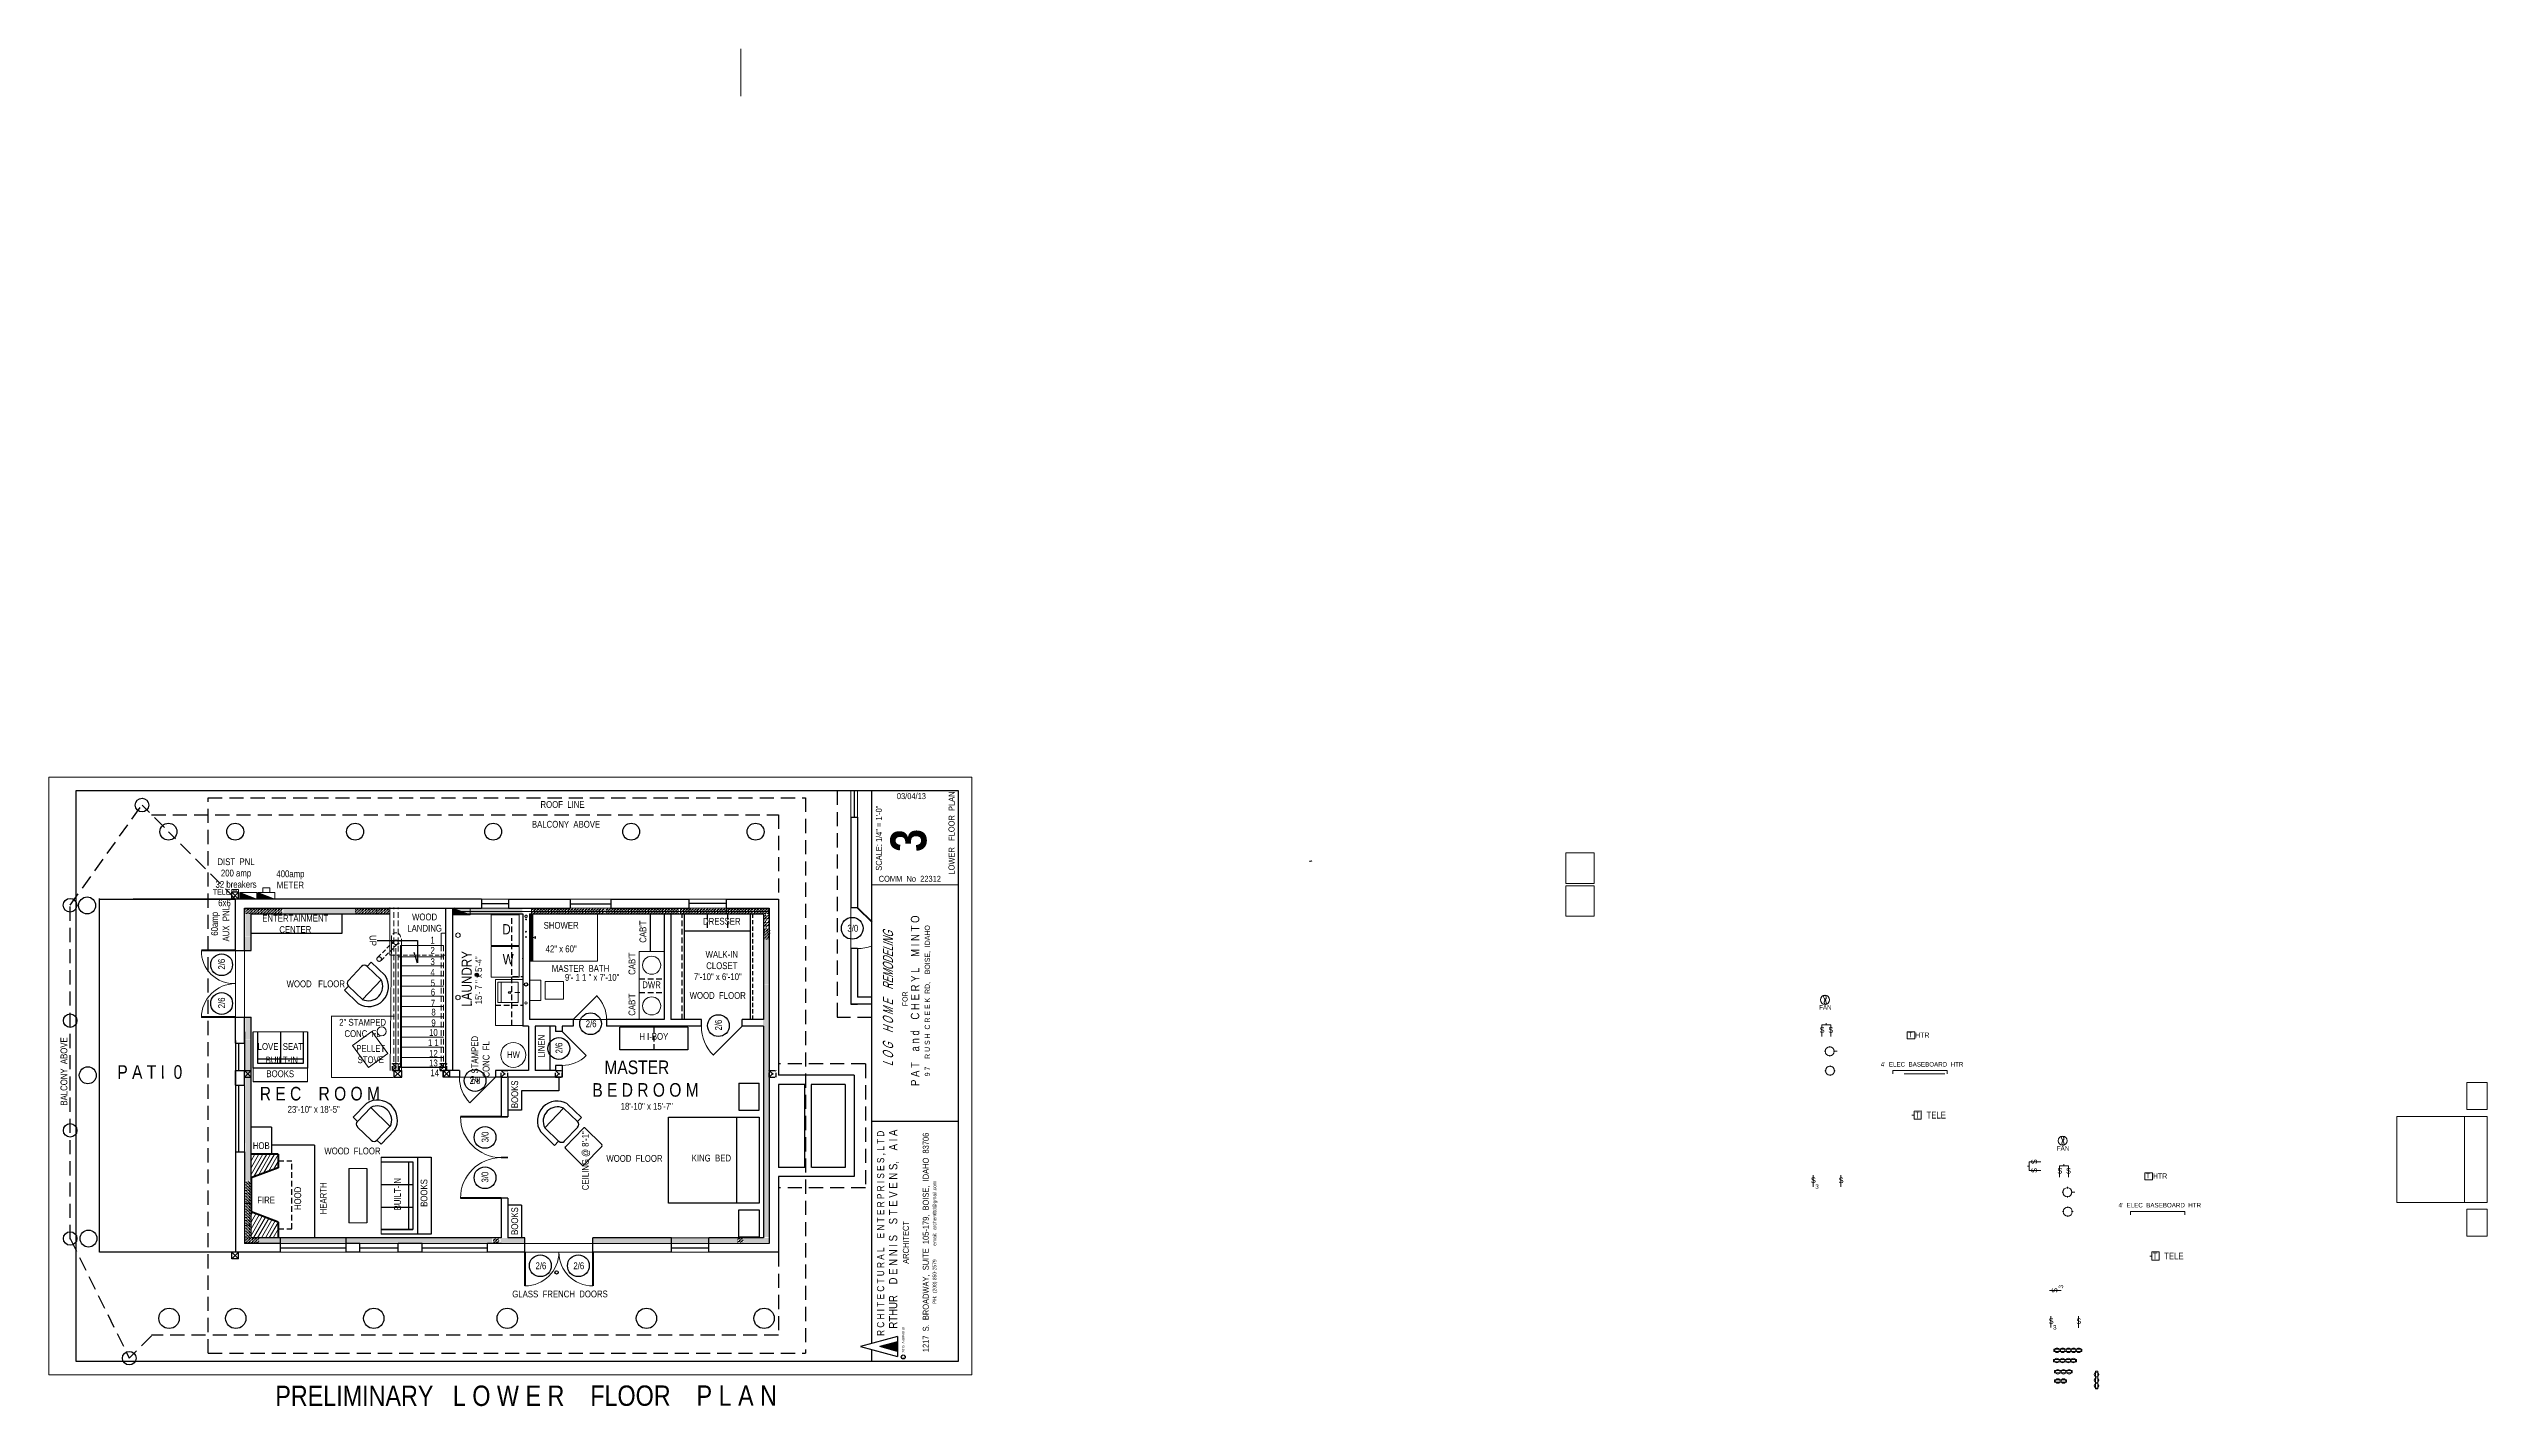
# Model space of a CAD drawing. Header units: inches. Extents: x -243 to 1912, y 329 to 1529.
import ezdxf

# ---------------------------------------------------------------- set-up
doc = ezdxf.new("R2010")
doc.units = ezdxf.units.IN
doc.header["$MEASUREMENT"] = 0
for name, pattern in [('DASHDOT2', [0.5, 0.25, -0.125, 0, -0.125]), ('DOT', [0.25, 0, -0.25]), ('HIDDEN', [0.375, 0.25, -0.125])]:
    doc.linetypes.add(name, pattern=pattern)
for name, color, linetype, lineweight in [('APPLIANCES', 7, 'Continuous', 20), ('BUILT-INS', 36, 'Continuous', 25), ('CONCRETE', 7, 'Continuous', 25), ('COUNTERTOPS', 7, 'Continuous', 20), ('DOORS', 7, 'Continuous', 60), ('DRIVEWAY', 7, 'DOT', 30), ('ELEC SYMBOLS', 7, 'Continuous', 20), ('FOUNDATION', 7, 'Continuous', 30), ('FURNITURE', 36, 'Continuous', 25), ('HVAC', 1, 'Continuous', 20), ('MASONRY', 14, 'Continuous', 30), ('PLUMBING', 5, 'Continuous', 20), ('ROOF', 7, 'HIDDEN', 30), ('STAIRS', 7, 'Continuous', 20), ('STAMPED  CONC  FL', 1, 'Continuous', 20), ('WALL FRAMING', 7, 'Continuous', 30), ('WALLS', 7, 'Continuous', 30), ('WINDOWS', 5, 'Continuous', 30)]:
    doc.layers.add(name, color=color, linetype=linetype, lineweight=lineweight)
for name, color, linetype in [('LLPLUMBING', 102, 'Continuous'), ('SETBACK', 1, 'DASHDOT2'), ('TEXT', 7, 'Continuous'), ('TEXT80', 15, 'Continuous'), ('TITLE BLOCK', 7, 'Continuous'), ('TITLE_BLOCK', 250, 'Continuous')]:
    doc.layers.add(name, color=color, linetype=linetype)
doc.styles.add('ARCH ENT', font='technical.ttf', dxfattribs={"height": 2})
doc.styles.add('ARCHENT', font='technical.ttf', dxfattribs={"height": 6})
doc.styles.add('EXIST', font='romans.shx', dxfattribs={"width": 0.75, "oblique": 20, "height": 12})

msp = doc.modelspace()

# ---------------------------------------------------------------- texts
at = {"layer": 'COUNTERTOPS', "insert": (272.3, 720.2), "char_height": 6, "width": 360.062, "attachment_point": 5, "rotation": 90.0328, "style": 'ARCHENT'}
msp.add_mtext("{\\C7;CAB'T}", dxfattribs=at)
at = {"layer": 'PLUMBING', "insert": (167.5, 639.9), "char_height": 6, "width": 360.062, "attachment_point": 5, "rotation": 0.0328, "style": 'ARCHENT'}
msp.add_mtext('{\\C5;HW}', dxfattribs=at)
at = {"layer": 'STAMPED  CONC  FL', "char_height": 6, "width": 360.062, "attachment_point": 5, "style": 'ARCHENT'}
for insert, rotation in [((34.2, 663.4), 0.0328), ((138.4, 635.7), 90.0328)]:
    msp.add_mtext('{\\C7;2" STAMPED\\PCONC  FL}', dxfattribs=dict(at, insert=insert, rotation=rotation))
at = {"layer": 'TEXT80', "attachment_point": 5, "style": 'ARCHENT'}
for s, insert, char_height, width, rotation in [('{\\C7;ROOF  LINE}', (210.9, 860.9), 6, 360.062, 0.0328), ('{\\C7;BALCONY  ABOVE}', (214, 843.4), 6, 360.062, 0.0328), ('{\\C6;TELE}', (-90.4, 783.6), 4.5, 270.047, 0.0328), ('{\\C7;6x6}', (-87.9, 774), 6, 360.062, 0.0328), ('{\\C7;ENTERTAINMENT\\PCENTER}', (-25.3, 755.4), 6, 360.062, 0.0328), ('{\\C7;WOOD\\PLANDING}', (89, 756.5), 6, 360.062, 0.0328), ('{\\C7;D}', (161.4, 750.7), 9, 360.062, 0.0328), ('{\\C7;SHOWER}', (209.7, 754.1), 6, 360.062, 0.0328), ("{\\C7;CAB'T}", (282, 748.6), 6, 360.062, 90.0328), ('{\\C7;DRESSER}', (351.7, 757.7), 6, 360.062, 0.0328), ('{\\C7;DRESSER}', (351.7, 757.7), 6, 360.062, 0.0328), ('{\\C7;3/0}', (467.5, 751.5), 6, 360.062, 0.0328), ('{\\C7;UP}', (43.3, 740.7), 6, 360.062, 270.0328), ('{\\C7;2}', (96.1, 732), 6, 360.062, 0.0328), ('{\\C7;2}', (96.1, 732), 6, 360.062, 0.0328), ('{\\C7;1}', (96.1, 741), 6, 360.062, 0.0328), ('{\\C7;1}', (96.1, 741), 6, 360.062, 0.0328), ('{\\C7;42" x 60"}', (209.7, 733.3), 6, 360.062, 0.0328), ('{\\C7;2/6}', (-90.4, 719.8), 6, 360.062, 89.9672), ('{\\C7;4}', (96.1, 712.6), 6, 360.062, 0.0328), ('{\\C7;4}', (96.1, 712.6), 6, 360.062, 0.0328), ('{\\C7;3}', (96.1, 722), 6, 360.062, 0.0328), ('{\\C7;3}', (96.1, 722), 6, 360.062, 0.0328), ('{\\C7;LAUNDRY}', (126.3, 706.8), 9, 360.062, 90.0328), ('{\\C7;15\'- 7 " x 5\'-4"}', (136.8, 705.5), 6, 360.062, 90.0328), ('{\\C7;W}', (162.9, 724.3), 9, 360.062, 0.0328), ('{\\C7;\\P^IMASTER  BATH}', (225.9, 721), 6, 360.062, 0.0328), ('{\\C7;7\'-10" x 6\'-10"}', (348.2, 708.7), 6, 360.062, 0.0328), ('{\\C7;WALK-IN\\PCLOSET}', (351.7, 723.4), 6, 360.062, 0.0328), ('{\\C7;2/6}', (-90.4, 685.6), 6, 360.062, 89.9672), ('{\\C7;WOOD   FLOOR}', (-7.2, 702.4), 6, 360.062, 0.0328), ('{\\C7;5}', (96.3, 703.2), 6, 360.062, 0.0328), ('{\\C7;5}', (96.3, 703.2), 6, 360.062, 0.0328), ('{\\C7;6}', (96.4, 695.1), 6, 360.062, 0.0328), ('{\\C7;6}', (96.4, 695.1), 6, 360.062, 0.0328), ('{\\C7;9\'- 1 1 " x 7\'-10"}', (237.1, 708.1), 6, 360.062, 0.0328), ("{\\C7;CAB'T}", (272.3, 684.1), 6, 360.062, 90.0328), ('{\\C7;DWR}', (289.6, 701.6), 6, 360.062, 0.0328), ('{\\C7;WOOD  FLOOR}', (348.1, 692.1), 6, 360.062, 0.0328), ('{\\C7;7}', (96.4, 685.3), 6, 360.062, 0.0328), ('{\\C7;7}', (96.4, 685.3), 6, 360.062, 0.0328), ('{\\C7;8}', (96.9, 677.4), 6, 360.062, 0.0328), ('{\\C7;8}', (96.9, 677.4), 6, 360.062, 0.0328), ('{\\C7;9}', (96.9, 668), 6, 360.062, 0.0328), ('{\\C7;9}', (96.9, 668), 6, 360.062, 0.0328), ('{\\C7;2/6}', (236.2, 667.1), 6, 360.062, 0.0328), ('{\\C7;2/6}', (348.8, 666), 6, 360.062, 90.0328), ('{\\C7;FAN}', (1327.2, 681.6), 4, 360.062, 0.0328), ('{\\C7;LOVE  SEAT}', (-38.5, 647), 6, 360.062, 359.9672), ('{\\C7;PELLET\\PSTOVE}', (41.4, 640.3), 6, 360.062, 359.9672), ('{\\C7;1 1}', (96.8, 650.5), 6, 360.062, 0.0328), ('{\\C7;1 1}', (96.8, 650.5), 6, 360.062, 0.0328), ('{\\C7;10}', (96.8, 659.4), 6, 360.062, 0.0328), ('{\\C7;10}', (96.8, 659.4), 6, 360.062, 0.0328), ('{\\C7;LINEN}', (192.2, 647.3), 6, 360.062, 90.0328), ('{\\C7;2/6}', (207.8, 645.7), 6, 360.062, 90.0328), ('{\\C7;H I-BOY}', (291.6, 655.9), 6, 360.062, 0.0328), ('{\\C7;T}', (1402.3, 657.4), 4.5, 270.047, 0.0328), ('{\\C7;HTR}', (1412.9, 657.1), 4.5, 270.047, 0.0328), ('{\\C7;P A T I  0}', (-153.9, 624.4), 12, 360.062, 0.0328), ('{\\C7;BUILT-IN}', (-37.2, 635), 6, 360.062, 359.9672), ('{\\C7;12}', (96.8, 641), 6, 360.062, 0.0328), ('{\\C7;12}', (96.8, 641), 6, 360.062, 0.0328), ('{\\C7;13}', (96.8, 632.5), 6, 360.062, 0.0328), ('{\\C7;13}', (96.8, 632.5), 6, 360.062, 0.0328), ('{\\C7;14}', (98, 623.8), 6, 360.062, 0.0328), ('{\\C7;14}', (98, 623.8), 6, 360.062, 0.0328), ('{\\C7;MASTER\\P    B E D R O O M }', (276.6, 618.6), 12, 360.062, 0.0328), ('{\\C7;R E C    R O O M}', (-3.6, 605.3), 12, 360.062, 0.0328), ('{\\C7;2/8}', (133.6, 617), 6, 360.062, 359.9672), ('{\\C7;BOOKS}', (168.7, 604.8), 6, 360.062, 89.9672), ('{\\C7;23\'-10" x 18\'-5"}', (-9, 591.5), 6, 360.062, 0.0328), ('{\\C7;18\'-10" x 15\'-7"}', (285.4, 594.2), 6, 360.062, 0.0328), ('{\\C7;T}', (1408.6, 586.5), 6, 360.062, 0.0328), ('{\\C7;TELE}', (1425.2, 586.4), 6, 360.062, 0.0328), ('{\\C7;3/0}', (142.5, 567.1), 6, 360.062, 90.0328), ('{\\C7;WOOD  FLOOR}', (25.2, 554.7), 6, 360.062, 0.0328), ('{\\C7;WOOD  FLOOR}', (274.5, 548.1), 6, 360.062, 0.0328), ('{\\C7;KING  BED}', (342.5, 548.4), 6, 360.062, 0.0328), ('{\\C7;FAN}', (1537.3, 557.1), 4, 360.062, 0.0328), ('{\\C7;BUILT-IN}', (65.1, 516.6), 6, 360.062, 89.9672), ('{\\C7;BOOKS}', (88.5, 517.6), 6, 360.062, 89.9672), ('{\\C7;3/0}', (142.4, 531.6), 6, 360.062, 90.0328), ('{\\C7;T}', (1612.5, 532.9), 4.5, 270.047, 0.0328), ('{\\C7;HTR}', (1623.1, 532.6), 4.5, 270.047, 0.0328), ('{\\C7;FIRE}', (-51.1, 511.4), 6, 360.062, 359.9672), ('{\\C7;BOOKS}', (168.7, 492.8), 6, 360.062, 89.9672), ('{\\C7;2/6}', (191.8, 453.2), 6, 360.062, 359.9672), ('{\\C7;2/6}', (225.3, 453.2), 6, 360.062, 359.9672), ('{\\C7;T}', (1618.7, 462), 6, 360.062, 0.0328), ('{\\C7;TELE}', (1635.3, 461.9), 6, 360.062, 0.0328), ('{\\C7;  PRELIMINARY   L O W E R    FLOOR    P L A N}', (173, 338.3), 18, 477.423, 0.0328)]:
    msp.add_mtext(s, dxfattribs=dict(at, insert=insert, char_height=char_height, width=width, rotation=rotation))
at = {"layer": 'TEXT80', "color": 3, "char_height": 6, "width": 360.062, "attachment_point": 5, "style": 'ARCHENT'}
for s, insert, rotation in [('{\\C7;DIST  PNL\\P200 amp\\P32 breakers}', (-77.7, 800.3), 0.0328), ('{\\C7;400amp\\PMETER}', (-29.6, 794.7), 0.0328), ('{\\C7;60amp\\PAUX  PNL}', (-91.6, 755.5), 90.0328), ('{\\C7;BALCONY  ABOVE}', (-229.8, 625), 90.0328), ('{\\C7;CEILING @ 8\'-1"}', (231.7, 546.1), 90.0328), ('{\\C7;GLASS  FRENCH  DOORS}', (208.7, 428.3), 0.0328)]:
    msp.add_mtext(s, dxfattribs=dict(at, insert=insert, rotation=rotation))
at = {"layer": 'TEXT80', "color": 6, "width": 360.062, "attachment_point": 5, "style": 'ARCHENT'}
for s, insert, char_height, rotation in [('{\\C7; }S', (1323.4, 661.7), 5, 0.0328), ('{\\C7; }S', (1331.1, 661.7), 5, 0.0328), ('{\\C7; }S', (1511.8, 544.3), 5, 90.0328), ('{\\C7; }S', (1511.8, 536.6), 5, 90.0328), ('{\\C7; }S', (1533.5, 537.2), 5, 0.0328), ('{\\C7; }S', (1541.2, 537.2), 5, 0.0328), ('{\\C7; }S', (1315.7, 528.9), 5, 0.0328), ('3', (1319.8, 523.3), 4, 0.0328), ('{\\C7; }S', (1340.2, 528.8), 5, 0.0328), ('{\\C7; }S', (1529.8, 430.6), 5, 90.0328), ('3', (1535.4, 434.7), 4, 90.0328), ('{\\C7; }S', (1525.9, 404.4), 5, 0.0328), ('3', (1530, 398.8), 4, 0.0328), ('{\\C7; }S', (1550.3, 404.3), 5, 0.0328)]:
    msp.add_mtext(s, dxfattribs=dict(at, insert=insert, char_height=char_height, rotation=rotation))
at = {"layer": 'TEXT80', "color": 1, "linetype": 'Continuous', "lineweight": 30, "char_height": 6, "width": 360.062, "attachment_point": 5, "style": 'ARCHENT'}
for s, insert, rotation in [('{\\C7;BOOKS}', (-38.6, 622.9), 359.9672), ('{\\C7;HOB}', (-55.4, 559.4), 359.9672), ('{\\C7;HOOD}', (-23.1, 512.8), 89.9672), ('{\\C7;HEARTH}', (-0.6, 512.8), 89.9672)]:
    msp.add_mtext(s, dxfattribs=dict(at, insert=insert, rotation=rotation))
at = {"layer": 'TEXT80', "color": 1, "char_height": 4, "width": 360.062, "attachment_point": 5, "rotation": 0.0328, "style": 'ARCHENT'}
for insert in [(1412.7, 631.3), (1622.8, 506.8)]:
    msp.add_mtext("{\\C7;4'  ELEC  BASEBOARD  HTR}", dxfattribs=dict(at, insert=insert))
at = {"layer": 'TITLE BLOCK', "color": 7, "linetype": 'Continuous', "lineweight": 30, "ltscale": 0.5, "char_height": 5.276, "attachment_point": 5, "style": 'ARCH ENT'}
for s, insert in [('\\A1;03/04/13', (519.3, 868.3)), ('COMM  No  22312', (517.9, 795.2))]:
    msp.add_mtext(s, dxfattribs=dict(at, insert=insert))
at = {"layer": 'TITLE BLOCK', "color": 7, "linetype": 'Continuous', "lineweight": 30, "ltscale": 0.5, "rotation": 90, "style": 'ARCH ENT'}
for s, insert, char_height, attachment_point in [('LOWER   FLOOR  PLAN', (554.8, 835.7), 5.276, 5), ('SCALE: 1/4" = 1\'-0"  ', (490.6, 831.2), 5.276, 5), ('{\\fTechnical|b1|i0|c0|p34;3}', (500.8, 829.2), 31.653, 2), ('\\P{\\H0.3769x;  FOR\\P\\H1.644x;P A T    a n d    C H E R Y L    M I N T O\\P\\H0.6083x;9 7    R U S H  C R E E K  RD,    BOISE,  IDAHO}', (514, 687.5), 11.901, 5), ('        R C H I T E C T U R A L    E N T E R P R I S E S , L T D\\P{\\H1.167x;          RTHUR    D E N N I S    S T E V E N S,    A I A\\P\\H0.7145x;ARCHITECT\\P\\P1217  S.  BROADWAY,  SUITE  105-179,  BOISE,  IDAHO  83706\\P\\H0.5999x;PH:  (208) 850-2579          email:  archentltd@gmail.com}', (488.9, 473.9), 6.331, 2)]:
    msp.add_mtext(s, dxfattribs=dict(at, insert=insert, char_height=char_height, attachment_point=attachment_point))
at = {"layer": 'TITLE BLOCK', "color": 7, "linetype": 'Continuous', "lineweight": 9, "ltscale": 50, "insert": (494.1, 689.4), "char_height": 9, "width": 201.5, "attachment_point": 2, "rotation": 90, "style": 'EXIST'}
msp.add_mtext('{\\fTechnical|b0|i0|c0|p34;L O G    H O M E    REMODELING}', dxfattribs=at)
at = {"layer": 'TITLE BLOCK', "color": 7, "linetype": 'HIDDEN', "insert": (511.1, 372.1), "char_height": 2.098, "width": 29.5, "attachment_point": 1, "rotation": 90, "style": 'ARCHENT'}
msp.add_mtext('C   2013  ArchEntLtd', dxfattribs=at)

# ---------------------------------------------------------------- blocks, each defined once
blk = doc.blocks.new('A$C4B672F97')
at = {"layer": 'STAIRS', "color": 7, "linetype": 'HIDDEN', "lineweight": 9, "ltscale": 15}
for p, q in [((-3.1, 2.5), (-18, -12.3)), ((-0.3, -0.3), (-15.2, -15.2))]:
    blk.add_line(p, q, dxfattribs=at)
at = {"layer": 'STAIRS', "linetype": 'DASHDOT2', "lineweight": 9, "ltscale": 150}
for centre in [(-1.7, 1.1), (-16.6, -13.7)]:
    blk.add_circle(centre, 2, dxfattribs=at)
at = {"layer": 'STAIRS', "color": 7, "linetype": 'HIDDEN', "lineweight": 9, "ltscale": 15}
for centre, start, end in [((-1.7, 5.6), 0, 180), ((-1.7, 3.1), 180, 0)]:
    blk.add_arc(centre, 4, start, end, dxfattribs=at)

# ---------------------------------------------------------------- hatches: boundary and pattern name
at = {"layer": 'ELEC SYMBOLS', "linetype": 'Continuous', "lineweight": 20, "ltscale": 20}
for points in [[(-74.2, 783.3), (-74.2, 777.4), (-59.2, 777.4)], [(-58.4, 783.3), (-58.4, 777.4), (-43.4, 777.4)], [(129.2, 763.5), (114.2, 769.4), (114.2, 763.5)]]:
    msp.add_hatch(color=6, dxfattribs=at).paths.add_polyline_path(points)
at = {"layer": 'TITLE_BLOCK', "linetype": 'Continuous', "ltscale": 0.5}
msp.add_hatch(color=1, dxfattribs=at).paths.add_polyline_path([(506.9, 386.1), (491.3, 381.8), (506.9, 377.6)])
at = {"layer": 'WALLS', "linetype": 'Continuous', "lineweight": 20, "ltscale": 20}
h = msp.add_hatch(dxfattribs=at)
h.set_pattern_fill('ZIGZAG', color=46, scale=10, angle=90, style=0)
h.set_pattern_definition([(90, (700.4921, 470.9904), (-1.25, 1.25), [1.25, -1.25]), (180, (700.4921, 472.2404), (-1.25, -1.25), [1.25, -1.25])])
h.paths.add_polyline_path([(-69.4, 628.7), (-69.4, 584.7), (-64.4, 584.7), (-64.4, 628.7)])
h.paths.add_polyline_path([(-69.4, 584.7), (-69.4, 582.2), (-64.4, 582.2), (-64.4, 584.7)])
h.paths.add_polyline_path([(-69.4, 632.7), (-69.4, 628.7), (-64.4, 628.7), (-64.4, 632.7)])
h.paths.add_polyline_path([(-69.4, 744.3), (-64.4, 744.3), (-64.4, 764.7), (-69.4, 764.7)])
h.paths.add_polyline_path([(-64.4, 632.9), (-69.4, 632.9), (-69.4, 632.7), (-64.4, 632.7)])
h = msp.add_hatch(dxfattribs=at)
h.set_pattern_fill('ZIGZAG', color=46, scale=10, style=0)
h.set_pattern_definition([(0, (-293.9503, -0.5141), (1.25, 1.25), [1.25, -1.25]), (90, (-292.7003, -0.5141), (-1.25, 1.25), [1.25, -1.25])])
h.paths.add_polyline_path([(-49.3, 764.4), (-49.3, 769.4), (-69.3, 769.4), (-69.3, 764.4)])
h = msp.add_hatch(dxfattribs=at)
h.set_pattern_fill('ZIGZAG', color=46, scale=10, style=0)
h.set_pattern_definition([(0, (-274.01, -0.5141), (1.25, 1.25), [1.25, -1.25]), (90, (-272.76, -0.5141), (-1.25, 1.25), [1.25, -1.25])])
h.paths.add_polyline_path([(-36.8, 764.4), (-36.8, 769.4), (-49.3, 769.4), (-49.3, 764.4)])
h = msp.add_hatch(dxfattribs=at)
h.set_pattern_fill('ZIGZAG', color=46, scale=10, style=0)
h.set_pattern_definition([(0, (-147.2187, -0.5), (1.25, 1.25), [1.25, -1.25]), (90, (-145.9687, -0.5), (-1.25, 1.25), [1.25, -1.25])])
h.paths.add_polyline_path([(10.5, 769.4), (-33.5, 769.4), (-33.5, 764.4), (10.5, 764.4)])
h.paths.add_polyline_path([(-33.5, 769.4), (-36, 769.4), (-36, 764.4), (-33.5, 764.4)])
h.paths.add_polyline_path([(14.5, 769.4), (10.5, 769.4), (10.5, 764.4), (14.5, 764.4)])
h.paths.add_polyline_path([(17, 769.4), (14.5, 769.4), (14.5, 764.4), (17, 764.4)])
h.paths.add_polyline_path([(28.5, 769.4), (17, 769.4), (17, 764.4), (28.5, 764.4)])
h.paths.add_polyline_path([(158.5, 769.4), (154.5, 769.4), (154.5, 764.4), (158.5, 764.4)])
h.paths.add_polyline_path([(175.5, 769.4), (158.5, 769.4), (158.5, 764.4), (175.5, 764.4)])
h.paths.add_polyline_path([(113.6, 769.4), (113.6, 764.4), (154.5, 764.4), (154.5, 769.4)])
h = msp.add_hatch(dxfattribs=at)
h.set_pattern_fill('ZIGZAG', color=46, scale=10, style=0)
h.set_pattern_definition([(0, (-197.1369, -0.5141), (1.25, 1.25), [1.25, -1.25]), (90, (-195.8869, -0.5141), (-1.25, 1.25), [1.25, -1.25])])
h.paths.add_polyline_path([(47.5, 764.4), (47.5, 769.4), (27.5, 769.4), (27.6, 764.4)])
h = msp.add_hatch(dxfattribs=at)
h.set_pattern_fill('ZIGZAG', color=46, scale=10, style=0)
h.set_pattern_definition([(0, (-177.8378, -0.5141), (1.25, 1.25), [1.25, -1.25]), (90, (-176.5878, -0.5141), (-1.25, 1.25), [1.25, -1.25])])
h.paths.add_polyline_path([(58.3, 764.4), (58.3, 769.4), (46.8, 769.4), (46.8, 764.4)])
h = msp.add_hatch(dxfattribs=at)
h.set_pattern_fill('ZIGZAG', color=46, scale=10, style=0)
h.set_pattern_definition([(0, (72.3783, -0.5), (1.25, 1.25), [1.25, -1.25]), (90, (73.6283, -0.5), (-1.25, 1.25), [1.25, -1.25])])
h.paths.add_polyline_path([(230.1, 769.4), (186.1, 769.4), (186.1, 764.4), (230.1, 764.4)])
h.paths.add_polyline_path([(186.1, 769.4), (183.6, 769.4), (183.6, 764.4), (186.1, 764.4)])
h.paths.add_polyline_path([(234.1, 769.4), (230.1, 769.4), (230.1, 764.4), (234.1, 764.4)])
h.paths.add_polyline_path([(236.6, 769.4), (234.1, 769.4), (234.1, 764.4), (236.6, 764.4)])
h.paths.add_polyline_path([(248.1, 769.4), (236.6, 769.4), (236.6, 764.4), (248.1, 764.4)])
h = msp.add_hatch(dxfattribs=at)
h.set_pattern_fill('ZIGZAG', color=46, scale=10, style=0)
h.set_pattern_definition([(0, (138.1074, -0.5), (1.25, 1.25), [1.25, -1.25]), (90, (139.3574, -0.5), (-1.25, 1.25), [1.25, -1.25])])
h.paths.add_polyline_path([(295.8, 769.4), (251.8, 769.4), (251.8, 764.4), (295.8, 764.4)])
h.paths.add_polyline_path([(251.8, 769.4), (249.3, 769.4), (249.3, 764.4), (251.8, 764.4)])
h.paths.add_polyline_path([(299.8, 769.4), (295.8, 769.4), (295.8, 764.4), (299.8, 764.4)])
h.paths.add_polyline_path([(302.3, 769.4), (299.8, 769.4), (299.8, 764.4), (302.3, 764.4)])
h.paths.add_polyline_path([(313.8, 769.4), (302.3, 769.4), (302.3, 764.4), (313.8, 764.4)])
h = msp.add_hatch(dxfattribs=at)
h.set_pattern_fill('ZIGZAG', color=46, scale=10, style=0)
h.set_pattern_definition([(0, (204.0099, -0.5), (1.25, 1.25), [1.25, -1.25]), (90, (205.2599, -0.5), (-1.25, 1.25), [1.25, -1.25])])
h.paths.add_polyline_path([(361.7, 769.4), (317.7, 769.4), (317.7, 764.4), (361.7, 764.4)])
h.paths.add_polyline_path([(317.7, 769.4), (315.2, 769.4), (315.2, 764.4), (317.7, 764.4)])
h.paths.add_polyline_path([(365.7, 769.4), (361.7, 769.4), (361.7, 764.4), (365.7, 764.4)])
h.paths.add_polyline_path([(368.2, 769.4), (365.7, 769.4), (365.7, 764.4), (368.2, 764.4)])
h.paths.add_polyline_path([(379.7, 769.4), (368.2, 769.4), (368.2, 764.4), (379.7, 764.4)])
h = msp.add_hatch(dxfattribs=at)
h.set_pattern_fill('ZIGZAG', color=46, scale=10, style=0)
h.set_pattern_definition([(0, (269.255, -0.5), (1.25, 1.25), [1.25, -1.25]), (90, (270.505, -0.5), (-1.25, 1.25), [1.25, -1.25])])
h.paths.add_polyline_path([(382.9, 769.4), (380.4, 769.4), (380.4, 764.4), (382.9, 764.4)])
h.paths.add_polyline_path([(393.7, 764.4), (393.7, 769.4), (382.9, 769.4), (382.9, 764.4)])
h = msp.add_hatch(dxfattribs=at)
h.set_pattern_fill('ZIGZAG', color=46, scale=10, style=0)
h.set_pattern_definition([(360, (115.3427, -6.2129), (1.25, 1.25), [1.25, -1.25]), (90, (116.5927, -6.2129), (-1.25, 1.25), [1.25, -1.25])])
h.paths.add_polyline_path([(393.9, 758.7), (393.9, 763.7), (388.7, 763.7), (388.7, 758.7)])
h = msp.add_hatch(dxfattribs=at)
h.set_pattern_fill('ZIGZAG', color=46, scale=10, style=0)
h.set_pattern_definition([(360, (115.3427, -12.1983), (1.25, 1.25), [1.25, -1.25]), (90, (116.5927, -12.1983), (-1.25, 1.25), [1.25, -1.25])])
h.paths.add_polyline_path([(393.9, 752.7), (393.9, 757.7), (388.7, 757.7), (388.7, 752.7)])
h = msp.add_hatch(dxfattribs=at)
h.set_pattern_fill('ZIGZAG', color=46, scale=10, angle=90, style=0)
h.set_pattern_definition([(90, (700.097, 450.5605), (-1.25, 1.25), [1.25, -1.25]), (180, (700.097, 451.8105), (-1.25, -1.25), [1.25, -1.25])])
h.paths.add_polyline_path([(-69.8, 608.2), (-69.8, 564.2), (-64.8, 564.2), (-64.8, 608.2)])
h.paths.add_polyline_path([(-69.8, 564.2), (-69.8, 561.7), (-64.8, 561.7), (-64.8, 564.2)])
h.paths.add_polyline_path([(-69.8, 612.2), (-69.8, 608.2), (-64.8, 608.2), (-64.8, 612.2)])
h.paths.add_polyline_path([(-64.8, 612.5), (-69.8, 612.5), (-69.8, 612.2), (-64.8, 612.2)])
h.paths.add_polyline_path([(-69.8, 731.9), (-64.8, 731.9), (-64.8, 744.2), (-69.8, 744.2)])
h = msp.add_hatch(dxfattribs=at)
h.set_pattern_fill('ZIGZAG', color=46, scale=10, angle=90, style=0)
h.set_pattern_definition([(90, (1158.2328, 447.97), (-1.25, 1.25), [1.25, -1.25]), (180, (1158.2328, 449.22), (-1.25, -1.25), [1.25, -1.25])])
h.paths.add_polyline_path([(388.3, 605.7), (388.3, 561.7), (393.3, 561.7), (393.3, 605.7)])
h.paths.add_polyline_path([(388.3, 561.7), (388.3, 559.2), (393.3, 559.2), (393.3, 561.7)])
h.paths.add_polyline_path([(388.3, 609.7), (388.3, 605.7), (393.3, 605.7), (393.3, 609.7)])
h.paths.add_polyline_path([(388.3, 612.2), (388.3, 609.7), (393.3, 609.7), (393.3, 612.2)])
h.paths.add_polyline_path([(388.3, 623.7), (388.3, 612.2), (393.3, 612.2), (393.3, 623.7)])
h.paths.add_polyline_path([(388.3, 705.7), (388.3, 701.7), (393.3, 701.7), (393.3, 705.7)])
h.paths.add_polyline_path([(393.3, 741.7), (388.3, 741.7), (388.3, 705.7), (393.3, 705.7)])
h = msp.add_hatch(dxfattribs=at)
h.set_pattern_fill('ZIGZAG', color=46, scale=10, style=0)
h.set_pattern_definition([(360, (115.5004, -23.0665), (1.25, 1.25), [1.25, -1.25]), (90, (116.7504, -23.0665), (-1.25, 1.25), [1.25, -1.25])])
h.paths.add_polyline_path([(394.1, 741.8), (394.1, 746.8), (388.8, 746.8), (388.8, 741.8)])
h = msp.add_hatch(dxfattribs=at)
h.set_pattern_fill('ZIGZAG', color=46, scale=10, style=0)
h.set_pattern_definition([(360, (115.8157, -17.8687), (1.25, 1.25), [1.25, -1.25]), (90, (117.0657, -17.8687), (-1.25, 1.25), [1.25, -1.25])])
h.paths.add_polyline_path([(394.4, 747), (394.4, 752), (389.1, 752), (389.1, 747)])
h = msp.add_hatch(dxfattribs=at)
h.set_pattern_fill('ZIGZAG', color=46, scale=10, angle=90, style=0)
h.set_pattern_definition([(90, (1158.1126, 407.6917), (-1.25, 1.25), [1.25, -1.25]), (180, (1158.1126, 408.9417), (-1.25, -1.25), [1.25, -1.25])])
h.paths.add_polyline_path([(388.2, 565.4), (388.2, 521.4), (393.2, 521.4), (393.2, 565.4)])
h.paths.add_polyline_path([(388.2, 521.4), (388.2, 518.9), (393.2, 518.9), (393.2, 521.4)])
h.paths.add_polyline_path([(388.2, 569.4), (388.2, 565.4), (393.2, 565.4), (393.2, 569.4)])
h.paths.add_polyline_path([(388.2, 571.9), (388.2, 569.4), (393.2, 569.4), (393.2, 571.9)])
h.paths.add_polyline_path([(388.2, 583.4), (388.2, 571.9), (393.2, 571.9), (393.2, 583.4)])
h.paths.add_polyline_path([(388.2, 665.4), (388.2, 661.4), (393.2, 661.4), (393.2, 665.4)])
h.paths.add_polyline_path([(393.2, 701.4), (388.2, 701.4), (388.2, 665.4), (393.2, 665.4)])
h = msp.add_hatch(dxfattribs=at)
h.set_pattern_fill('ZIGZAG', color=46, scale=10, angle=90, style=0)
h.set_pattern_definition([(90, (700.392, 379.2916), (-1.25, 1.25), [1.25, -1.25]), (180, (700.392, 380.5416), (-1.25, -1.25), [1.25, -1.25])])
h.paths.add_polyline_path([(-69.5, 653), (-64.5, 653), (-64.5, 673), (-69.5, 673)])
h.paths.add_polyline_path([(-69.5, 536.9), (-64.5, 536.9), (-64.5, 537), (-69.5, 537)])
h = msp.add_hatch(dxfattribs=at)
h.set_pattern_fill('ZIGZAG', color=46, scale=10, angle=90, style=0)
h.set_pattern_definition([(90, (700.392, 359.1093), (-1.25, 1.25), [1.25, -1.25]), (180, (700.392, 360.3593), (-1.25, -1.25), [1.25, -1.25])])
h.paths.add_polyline_path([(-69.5, 632.8), (-64.5, 632.8), (-64.5, 652.8), (-69.5, 652.8)])
h.paths.add_polyline_path([(-69.5, 516.7), (-64.5, 516.7), (-64.5, 516.8), (-69.5, 516.8)])
h = msp.add_hatch(dxfattribs=at)
h.set_pattern_fill('ZIGZAG', color=46, scale=10, angle=90, style=0)
h.set_pattern_definition([(90, (1159.0308, 367.4637), (-1.25, 1.25), [1.25, -1.25]), (180, (1159.0308, 368.7137), (-1.25, -1.25), [1.25, -1.25])])
h.paths.add_polyline_path([(389.1, 525.1), (389.1, 481.1), (394.1, 481.1), (394.1, 525.1)])
h.paths.add_polyline_path([(389.1, 481.1), (389.1, 478.7), (394.1, 478.7), (394.1, 481.1)])
h.paths.add_polyline_path([(389.1, 529.1), (389.1, 525.1), (394.1, 525.1), (394.1, 529.1)])
h.paths.add_polyline_path([(389.1, 531.6), (389.1, 529.1), (394.1, 529.1), (394.1, 531.7)])
h.paths.add_polyline_path([(389.1, 543.2), (389.1, 531.6), (394.1, 531.7), (394.1, 543.2)])
h.paths.add_polyline_path([(389.1, 625.1), (389.1, 621.2), (394.1, 621.2), (394.1, 625.1)])
h.paths.add_polyline_path([(394.1, 661.2), (389.1, 661.2), (389.1, 625.1), (394.1, 625.1)])
h = msp.add_hatch(dxfattribs=at)
h.set_pattern_fill('ZIGZAG', color=46, scale=10, angle=90, style=0)
h.set_pattern_definition([(90, (700.392, 338.9417), (-1.25, 1.25), [1.25, -1.25]), (180, (700.392, 340.1917), (-1.25, -1.25), [1.25, -1.25])])
h.paths.add_polyline_path([(-69.5, 496.6), (-64.5, 496.6), (-64.5, 496.6), (-69.5, 496.6)])
h.paths.add_polyline_path([(-69.5, 625.9), (-64.5, 625.9), (-64.5, 632.6), (-69.5, 632.6)])
h = msp.add_hatch(dxfattribs=at)
h.set_pattern_fill('ZIGZAG', color=46, scale=10, angle=90, style=0)
h.set_pattern_definition([(90, (700.392, 275.12), (-1.25, 1.25), [1.25, -1.25]), (180, (700.392, 276.37), (-1.25, -1.25), [1.25, -1.25])])
h.paths.add_polyline_path([(-69.5, 548.8), (-64.5, 548.8), (-64.5, 568.8), (-69.5, 568.8)])
h.paths.add_polyline_path([(-69.5, 432.8), (-64.5, 432.8), (-64.5, 432.8), (-69.5, 432.8)])
h = msp.add_hatch(dxfattribs=at)
h.set_pattern_fill('ZIGZAG', color=46, scale=10, angle=90, style=0)
h.set_pattern_definition([(90, (699.8932, 255.2654), (-1.25, 1.25), [1.25, -1.25]), (180, (699.8932, 256.5154), (-1.25, -1.25), [1.25, -1.25])])
h.paths.add_polyline_path([(-70, 528.9), (-65, 528.9), (-65, 549), (-70, 549)])
h.paths.add_polyline_path([(-70, 412.9), (-65, 412.9), (-65, 412.9), (-70, 412.9)])
h = msp.add_hatch(dxfattribs=at)
h.set_pattern_fill('ZIGZAG', color=46, scale=10, angle=90, style=0)
h.set_pattern_definition([(90, (700.5881, 234.691), (-1.25, 1.25), [1.25, -1.25]), (180, (700.5881, 235.941), (-1.25, -1.25), [1.25, -1.25])])
h.paths.add_polyline_path([(-69.3, 508), (-64.3, 508), (-64.3, 528.4), (-69.3, 528.4)])
h = msp.add_hatch(dxfattribs=at)
h.set_pattern_fill('ZIGZAG', color=46, scale=10, angle=90, style=0)
h.set_pattern_definition([(90, (700.5881, 215.8317), (-1.25, 1.25), [1.25, -1.25]), (180, (700.5881, 217.0817), (-1.25, -1.25), [1.25, -1.25])])
h.paths.add_polyline_path([(-69.3, 489.2), (-64.3, 489.2), (-64.3, 509.5), (-69.3, 509.5)])
h = msp.add_hatch(dxfattribs=at)
h.set_pattern_fill('ZIGZAG', color=46, scale=10, style=0)
h.set_pattern_definition([(0, (-294.4676, -291.2604), (1.25, 1.25), [1.25, -1.25]), (90, (-293.2176, -291.2604), (-1.25, 1.25), [1.25, -1.25])])
h.paths.add_polyline_path([(-57.3, 473.6), (-57.3, 478.6), (-69.8, 478.6), (-69.8, 473.6)])
h = msp.add_hatch(dxfattribs=at)
h.set_pattern_fill('ZIGZAG', color=46, scale=10, angle=90, style=0)
h.set_pattern_definition([(90, (700.5881, 196.42), (-1.25, 1.25), [1.25, -1.25]), (180, (700.5881, 197.67), (-1.25, -1.25), [1.25, -1.25])])
h.paths.add_polyline_path([(-69.3, 477.9), (-64.3, 477.9), (-64.3, 490.1), (-69.3, 490.1)])
h = msp.add_hatch(dxfattribs=at)
h.set_pattern_fill('ZIGZAG', color=46, scale=10, style=0)
h.set_pattern_definition([(0, (-310.6555, -0.0402), (1.25, 1.25), [1.25, -1.25]), (90, (-309.4055, -0.0402), (-1.25, 1.25), [1.25, -1.25])])
h.paths.add_polyline_path([(-53, 477.9), (-57, 477.9), (-57, 472.9), (-53, 472.9)])
h.paths.add_polyline_path([(-9, 477.9), (-53, 477.9), (-53, 472.9), (-9, 472.9)])
h.paths.add_polyline_path([(-5, 477.9), (-9, 477.9), (-9, 472.9), (-5, 472.9)])
h.paths.add_polyline_path([(-3.5, 477.9), (-5, 477.9), (-5, 472.9), (-3.5, 472.9)])
h.paths.add_polyline_path([(29.5, 477.9), (-3.5, 477.9), (-3.5, 472.9), (29.5, 472.9)])
h.paths.add_polyline_path([(39, 477.9), (29.5, 477.9), (29.5, 472.9), (39, 472.9)])
h.paths.add_polyline_path([(43, 477.9), (39, 477.9), (39, 472.9), (43, 472.9)])
h.paths.add_polyline_path([(56, 477.9), (43, 477.9), (43, 472.9), (56, 472.9)])
h.paths.add_polyline_path([(63.8, 477.9), (63.8, 472.9), (85, 472.9), (85, 477.9)])
h = msp.add_hatch(dxfattribs=at)
h.set_pattern_fill('ZIGZAG', color=46, scale=10, style=0)
h.set_pattern_definition([(0, (-218.1047, -0.0402), (1.25, 1.25), [1.25, -1.25]), (90, (-216.8547, -0.0402), (-1.25, 1.25), [1.25, -1.25])])
h.paths.add_polyline_path([(39.6, 477.9), (35.6, 477.9), (35.6, 472.9), (39.6, 472.9)])
h.paths.add_polyline_path([(83.6, 477.9), (39.6, 477.9), (39.6, 472.9), (83.6, 472.9)])
h.paths.add_polyline_path([(87.6, 477.9), (83.6, 477.9), (83.6, 472.9), (87.6, 472.9)])
h.paths.add_polyline_path([(89.1, 477.9), (87.6, 477.9), (87.6, 472.9), (89.1, 472.9)])
h.paths.add_polyline_path([(122.1, 477.9), (89.1, 477.9), (89.1, 472.9), (122.1, 472.9)])
h.paths.add_polyline_path([(131.6, 477.9), (122.1, 477.9), (122.1, 472.9), (131.6, 472.9)])
h.paths.add_polyline_path([(135.6, 477.9), (131.6, 477.9), (131.6, 472.9), (135.6, 472.9)])
h.paths.add_polyline_path([(148.6, 477.9), (135.6, 477.9), (135.6, 472.9), (148.6, 472.9)])
h.paths.add_polyline_path([(21.3, 477.9), (21.3, 472.9), (35.6, 472.9), (35.6, 477.9)])
h.paths.add_polyline_path([(156.3, 477.9), (156.3, 472.9), (177.6, 472.9), (177.6, 477.9)])
h = msp.add_hatch(dxfattribs=at)
h.set_pattern_fill('ZIGZAG', color=46, scale=10, style=0)
h.set_pattern_definition([(360, (-123.604, -292.1177), (1.25, 1.25), [1.25, -1.25]), (90, (-122.354, -292.1177), (-1.25, 1.25), [1.25, -1.25])])
h.paths.add_polyline_path([(155, 472.8), (155, 477.8), (149.7, 477.8), (149.7, 472.8)])
h = msp.add_hatch(dxfattribs=at)
h.set_pattern_fill('ZIGZAG', color=46, scale=10, style=0)
h.set_pattern_definition([(0, (-1.7173, 0), (1.25, 1.25), [1.25, -1.25]), (90, (-0.4673, 0), (-1.25, 1.25), [1.25, -1.25])])
h.paths.add_polyline_path([(256, 477.9), (252, 477.9), (252, 472.9), (256, 472.9)])
h.paths.add_polyline_path([(300, 477.9), (256, 477.9), (256, 472.9), (300, 472.9)])
h.paths.add_polyline_path([(304, 477.9), (300, 477.9), (300, 472.9), (304, 472.9)])
h.paths.add_polyline_path([(305.5, 477.9), (304, 477.9), (304, 472.9), (305.5, 472.9)])
h.paths.add_polyline_path([(338.5, 477.9), (305.5, 477.9), (305.5, 472.9), (338.5, 472.9)])
h.paths.add_polyline_path([(348, 477.9), (338.5, 477.9), (338.5, 472.9), (348, 472.9)])
h.paths.add_polyline_path([(352, 477.9), (348, 477.9), (348, 472.9), (352, 472.9)])
h.paths.add_polyline_path([(365, 477.9), (352, 477.9), (352, 472.9), (365, 472.9)])
h.paths.add_polyline_path([(394, 477.9), (371, 477.9), (371, 472.9), (394, 472.9)])
h.paths.add_polyline_path([(237.7, 477.9), (237.7, 472.9), (252, 472.9), (252, 477.9)])
h = msp.add_hatch(dxfattribs=at)
h.set_pattern_fill('ZIGZAG', color=46, scale=10, style=0)
h.set_pattern_definition([(360, (92.2723, -291.6716), (1.25, 1.25), [1.25, -1.25]), (90, (93.5223, -291.6716), (-1.25, 1.25), [1.25, -1.25])])
h.paths.add_polyline_path([(370.8, 473.2), (370.8, 478.2), (365.6, 478.2), (365.6, 473.2)])

# ---------------------------------------------------------------- linework, layer by layer
at = {"layer": 'APPLIANCES', "color": 7, "linetype": 'Continuous', "lineweight": 20, "ltscale": 20}
for p, q in [((1122.7, 818.1), (1097.7, 818.1)), ((1097.7, 818.1), (1097.7, 791.1)), ((1122.7, 818.1), (1122.7, 791.1)), ((1097.7, 791.1), (1122.7, 791.1)), ((1122.7, 789.1), (1097.7, 789.1)), ((1097.7, 789.1), (1097.7, 762.1)), ((1122.7, 789.1), (1122.7, 762.1)), ((172.7, 763.4), (147.7, 763.4)), ((147.7, 763.4), (147.7, 736.4)), ((172.7, 763.4), (172.7, 736.4)), ((1097.7, 762.1), (1122.7, 762.1)), ((147.7, 736.4), (172.7, 736.4)), ((172.7, 735.4), (147.7, 735.4)), ((147.7, 735.4), (147.7, 708.4)), ((172.7, 735.4), (172.7, 708.4)), ((147.7, 708.4), (172.7, 708.4))]:
    msp.add_line(p, q, dxfattribs=at)
at = {"layer": 'BUILT-INS', "linetype": 'Continuous', "ltscale": 20}
msp.add_line((199.7, 664.9), (199.8, 625.9), dxfattribs=at)
at = {"layer": 'CONCRETE', "ltscale": 15}
for p, q in [((-198.3, 465.4), (-198.3, 777.9)), ((-198.3, 777.4), (-78.3, 777.4)), ((-78.3, 465.4), (-198.3, 465.4))]:
    msp.add_line(p, q, dxfattribs=at)
at = {"layer": 'COUNTERTOPS', "linetype": 'Continuous', "ltscale": 20}
for p, q in [((278.7, 730.9), (300.7, 730.9)), ((278.7, 670.9), (278.7, 730.9)), ((151.7, 706.3), (175.7, 706.3)), ((151.7, 665.6), (151.7, 706.3)), ((151.7, 665.6), (175.7, 665.6))]:
    msp.add_line(p, q, dxfattribs=at)
at = {"layer": 'DOORS', "ltscale": 15}
msp.add_line((471.7, 769.6), (484.2, 757.1), dxfattribs=at)
at = {"layer": 'DOORS', "color": 5, "linetype": 'Continuous', "ltscale": 15}
for p, q in [((-78.3, 731.9), (-108.3, 731.9)), ((-78.3, 673), (-108.3, 673)), ((177.7, 465.4), (177.7, 435.4)), ((237.7, 465.4), (237.7, 435.4))]:
    msp.add_line(p, q, dxfattribs=at)
at = {"layer": 'DOORS', "linetype": 'Continuous', "ltscale": 15}
for p, q in [((156.7, 584.9), (120.7, 584.9)), ((156.7, 512.9), (120.7, 512.9))]:
    msp.add_line(p, q, dxfattribs=at)
at = {"layer": 'DOORS', "lineweight": 9, "ltscale": 15}
msp.add_arc((471.7, 769.6), 36, 270, 290.3616, dxfattribs=at)
at = {"layer": 'DOORS', "color": 7, "linetype": 'Continuous', "lineweight": 5, "ltscale": 15}
for centre, radius, start, end in [((-79.5, 731.4), 28.8, 179.0338, 272.3331), ((-78.3, 672.6), 30, 90, 180), ((156.7, 584.9), 36, 180, 270), ((156.7, 512.9), 36, 90, 180), ((177.7, 465.4), 30, 270, 0), ((237.7, 465.4), 30, 180, 270)]:
    msp.add_arc(centre, radius, start, end, dxfattribs=at)
at = {"layer": 'DOORS', "linetype": 'Continuous', "lineweight": 5, "ltscale": 15}
for centre, radius, start, end in [((219.8, 670.9), 30, 0, 45), ((369.7, 664.9), 36, 180, 225), ((151.7, 619.9), 32, 180, 225.0317)]:
    msp.add_arc(centre, radius, start, end, dxfattribs=at)
at = {"layer": 'DRIVEWAY', "color": 7, "linetype": 'Continuous', "lineweight": 9, "ltscale": 20}
msp.add_arc((210.7, 660.3), 30, 270, 315, dxfattribs=at)
at = {"layer": 'ELEC SYMBOLS', "color": 6, "linetype": 'Continuous', "lineweight": 20, "ltscale": 20}
for p, q in [((-81.4, 783.4), (-81.4, 785.9)), ((-81.4, 785.9), (-75.4, 785.9)), ((-75.4, 783.4), (-75.4, 785.9)), ((-74.2, 777.4), (-74.2, 783.3)), ((-74.2, 783.3), (-59.2, 783.3)), ((-74.2, 783.3), (-59.2, 777.4)), ((-59.2, 777.4), (-59.2, 783.3)), ((-58.4, 777.4), (-58.4, 783.3)), ((-58.4, 783.3), (-43.4, 783.3)), ((-58.4, 783.3), (-43.4, 777.4)), ((-53.9, 783.3), (-53.9, 787.2)), ((-53.9, 787.2), (-47.9, 787.2)), ((-47.9, 783.3), (-47.9, 787.2)), ((-43.4, 777.4), (-43.4, 783.3)), ((114.2, 763.5), (114.2, 769.4)), ((114.2, 769.4), (129.2, 769.4)), ((114.2, 769.4), (129.2, 763.5)), ((114.2, 763.5), (129.2, 763.5)), ((129.2, 763.5), (129.2, 769.4))]:
    msp.add_line(p, q, dxfattribs=at)
at = {"layer": 'ELEC SYMBOLS', "color": 6, "linetype": 'Continuous', "lineweight": 20, "ltscale": 150}
for p, q in [((1324.1, 666.2), (1324.1, 656)), ((1331.9, 666.2), (1331.9, 656)), ((1331.9, 666.2), (1331.9, 656)), ((1326.8, 625.6), (1327.9, 625.6)), ((1331.3, 629), (1331.3, 630.2)), ((1334.8, 625.6), (1335.9, 625.6)), ((1331.3, 621), (1331.3, 622.2)), ((1507.3, 545.1), (1517.6, 545.1)), ((1507.3, 545.1), (1517.6, 545.1)), ((1534.3, 541.7), (1534.3, 531.5)), ((1542, 541.7), (1542, 531.5)), ((1542, 541.7), (1542, 531.5)), ((1316.5, 533.3), (1316.5, 523.1)), ((1340.9, 533.3), (1340.9, 523)), ((1507.3, 537.4), (1517.6, 537.4)), ((1536.9, 501.1), (1538.1, 501.1)), ((1541.5, 504.5), (1541.5, 505.7)), ((1541.5, 496.5), (1541.5, 497.7)), ((1544.9, 501.1), (1546.1, 501.1)), ((1525.4, 431.3), (1535.6, 431.3)), ((1526.6, 408.8), (1526.6, 398.6)), ((1551.1, 408.7), (1551.1, 398.5)), ((1549.1, 370.5), (1529, 370.5)), ((1529, 370.5), (1529, 368.5)), ((1549.1, 368.5), (1529, 368.5)), ((1553.9, 379.6), (1529.1, 379.6)), ((1529.1, 379.6), (1529.1, 377.6)), ((1553.9, 377.6), (1529.1, 377.6)), ((1549.1, 370.5), (1549.1, 368.5)), ((1553.9, 379.6), (1553.9, 377.6)), ((1545.4, 360.6), (1529.8, 360.6)), ((1529.8, 360.6), (1529.8, 358.6)), ((1545.4, 358.6), (1529.8, 358.6)), ((1540.4, 352.4), (1529.8, 352.4)), ((1529.8, 352.4), (1529.8, 350.4)), ((1540.4, 350.4), (1529.8, 350.4)), ((1540.4, 352.4), (1540.4, 350.4)), ((1545.4, 360.6), (1545.4, 358.6)), ((1565.9, 344.5), (1565.9, 360.1)), ((1567.9, 360.1), (1565.9, 360.1)), ((1567.9, 344.5), (1567.9, 360.1)), ((1567.9, 344.5), (1565.9, 344.5))]:
    msp.add_line(p, q, dxfattribs=at)
at = {"layer": 'ELEC SYMBOLS', "color": 6, "linetype": 'Continuous', "lineweight": 9, "ltscale": 150}
for p, q in [((1331.1, 646.2), (1331.1, 647.4)), ((1327.7, 642.8), (1326.5, 642.8)), ((1331.1, 638.2), (1331.1, 639.4)), ((1337.6, 642.8), (1334.5, 642.8)), ((1537.8, 518.3), (1536.6, 518.3)), ((1541.2, 521.7), (1541.2, 522.9)), ((1547.7, 518.3), (1544.6, 518.3)), ((1541.2, 513.7), (1541.2, 514.9))]:
    msp.add_line(p, q, dxfattribs=at)
at = {"layer": 'ELEC SYMBOLS', "color": 6, "lineweight": 20, "ltscale": 15}
for centre, radius in [((-78.5, 784.7), 1), ((1326.9, 688.3), 4), ((1331.1, 642.8), 4), ((1331.3, 625.6), 4), ((1537, 563.8), 4), ((1541.2, 518.3), 4), ((1541.5, 501.1), 4)]:
    msp.add_circle(centre, radius, dxfattribs=at)
at = {"layer": 'ELEC SYMBOLS', "color": 6, "linetype": 'Continuous', "lineweight": 20, "ltscale": 150}
for centre in [(1531.8, 369.5), (1532, 378.6), (1536.8, 369.5), (1537, 378.6), (1541.9, 369.5), (1542.1, 378.6), (1546.4, 369.5), (1546.6, 378.6), (1551.2, 378.6), (1532.7, 359.6), (1532.7, 351.4), (1537.7, 359.6), (1537.7, 351.4), (1542.7, 359.6), (1566.9, 357.2), (1566.9, 352.2), (1566.9, 347.2)]:
    msp.add_circle(centre, 2, dxfattribs=at)
for points in [[(1326.8, 692.3), (1326.1, 692), (1328, 685.3), (1327.6, 684.3), (1326.3, 684.9), (1328, 691), (1327.2, 692), (1326.8, 692.3)], [(1537, 567.8), (1536.2, 567.5), (1538.2, 560.8), (1537.7, 559.8), (1536.4, 560.3), (1538.1, 566.5), (1537.3, 567.5), (1537, 567.8)]]:
    msp.add_spline(points, degree=3, dxfattribs=at)
at = {"layer": 'FOUNDATION', "color": 8, "ltscale": 15}
for p, q in [((468.7, 621.6), (401.7, 621.6)), ((460.7, 613.6), (430.7, 613.6)), ((460.7, 613.6), (460.7, 540.1)), ((468.7, 621.6), (468.7, 532.1)), ((425.7, 540.1), (401.7, 540.1)), ((460.7, 540.1), (431.2, 540.1)), ((468.7, 532.1), (401.7, 532.1))]:
    msp.add_line(p, q, dxfattribs=at)
at = {"layer": 'FURNITURE', "linetype": 'Continuous', "ltscale": 15}
for p, q in [((15.7, 764.4), (15.7, 746.8)), ((376.7, 764.4), (376.7, 670.9)), ((174.7, 607.9), (174.7, 590.9)), ((207.7, 619.9), (207.7, 607.9)), ((174.7, 506.9), (174.7, 477.9))]:
    msp.add_line(p, q, dxfattribs=at)
at = {"layer": 'FURNITURE', "linetype": 'HIDDEN', "ltscale": 20}
for p, q in [((166, 665.5), (166.2, 764.4)), ((316.7, 670.9), (316.7, 764.4)), ((338.7, 764.4), (338.7, 749.4)), ((356.7, 764.4), (356.7, 749.4)), ((166.6, 708.9), (176.2, 708.9)), ((278.7, 706.9), (300.7, 706.9)), ((278.7, 694.9), (300.7, 694.9)), ((151.4, 683.6), (175.7, 683.6)), ((291.7, 664.1), (291.7, 644.1))]:
    msp.add_line(p, q, dxfattribs=at)
at = {"layer": 'FURNITURE', "linetype": 'Continuous', "ltscale": 20}
for p, q in [((288.7, 730.9), (288.7, 764.4)), ((318.7, 670.9), (318.7, 764.4)), ((318.7, 749.4), (376.7, 749.4)), ((-62.4, 627.9), (-62.4, 659.9)), ((-58.4, 631.9), (-58.4, 659.9)), ((-38.4, 659.9), (-38.4, 631.9)), ((-18.4, 659.9), (-18.4, 631.9)), ((-14.4, 659.9), (-14.4, 627.9)), ((261.7, 644.1), (261.7, 664.1)), ((321.7, 664.1), (321.7, 644.1)), ((-14.4, 627.9), (-62.4, 627.9)), ((-18.4, 635.9), (-58.4, 635.9)), ((-18.4, 631.9), (-58.4, 631.9)), ((321.7, 644.1), (261.7, 644.1)), ((-14.4, 615.9), (-62.4, 615.9)), ((366.7, 614.7), (366.7, 590.7)), ((366.7, 614.7), (384.7, 614.7)), ((384.7, 590.7), (384.7, 614.7)), ((304.7, 584.7), (384.7, 584.7)), ((304.7, 508.7), (304.7, 584.7)), ((364.7, 584.7), (364.7, 508.7)), ((366.7, 590.7), (384.7, 590.7)), ((384.7, 584.7), (384.7, 508.7)), ((21.9, 539.2), (21.9, 491.2)), ((37.9, 539.2), (37.9, 491.2)), ((50.7, 549.2), (94.7, 549.2)), ((50.7, 545.2), (78.7, 545.2)), ((74.7, 545.2), (74.7, 485.2)), ((78.7, 545.2), (78.7, 485.2)), ((82.7, 549.2), (82.7, 481.2)), ((94.7, 549.2), (94.7, 481.2)), ((50.7, 525.2), (78.7, 525.2)), ((50.7, 505.2), (78.7, 505.2)), ((50.7, 505.2), (78.7, 505.2)), ((50.7, 505.2), (78.7, 505.2)), ((384.7, 508.7), (304.7, 508.7)), ((366.7, 478.7), (366.7, 502.7)), ((366.7, 502.7), (384.7, 502.7)), ((384.7, 502.7), (384.7, 478.7)), ((78.7, 485.2), (50.7, 485.2)), ((50.7, 485.2), (78.7, 485.2)), ((50.7, 485.2), (78.7, 485.2)), ((94.7, 481.2), (50.7, 481.2)), ((366.7, 478.7), (384.7, 478.7))]:
    msp.add_line(p, q, dxfattribs=at)
at = {"layer": 'FURNITURE', "linetype": 'HIDDEN', "ltscale": 15}
msp.add_line((378.7, 764.4), (378.7, 670.9), dxfattribs=at)
at = {"layer": 'FURNITURE', "ltscale": 15}
for p, q in [((15.7, 746.8), (-64.4, 747)), ((207.7, 607.9), (174.7, 607.9)), ((174.7, 590.9), (162.7, 590.9)), ((174.7, 506.9), (162.7, 506.9))]:
    msp.add_line(p, q, dxfattribs=at)
at = {"layer": 'FURNITURE', "linetype": 'Continuous', "ltscale": 0.75}
for p, q in [((21.6, 705.5), (33.3, 717.7)), ((50.6, 706), (34, 688.7)), ((41.4, 593.2), (58.7, 576.5)), ((195.2, 575.2), (211.9, 592.5)), ((41.9, 564.2), (29.7, 575.9)), ((224.3, 575.7), (212.5, 563.5)), ((229.4, 574.8), (213.4, 558.5)), ((245.7, 560.5), (231, 574.9)), ((213.4, 556.9), (228.1, 542.5)), ((229.8, 542.5), (245.8, 558.8))]:
    msp.add_line(p, q, dxfattribs=at)
at = {"layer": 'FURNITURE', "color": 46, "linetype": 'Continuous', "lineweight": 20, "ltscale": 20}
for p, q in [((-62.4, 659.9), (-14.4, 659.9)), ((261.7, 664.1), (321.7, 664.1)), ((50.7, 481.2), (50.7, 549.2))]:
    msp.add_line(p, q, dxfattribs=at)
at = {"layer": 'FURNITURE', "linetype": 'Continuous', "lineweight": 9, "ltscale": 20}
for p, q in [((-62.4, 627.9), (-62.4, 615.9)), ((-14.4, 627.9), (-14.4, 615.9)), ((37.9, 539.2), (21.9, 539.2)), ((37.9, 491.2), (21.9, 491.2))]:
    msp.add_line(p, q, dxfattribs=at)
at = {"layer": 'FURNITURE', "color": 7, "linetype": 'Continuous', "lineweight": 20, "ltscale": 20}
for p, q in [((1894.3, 615.3), (1894.3, 591.3)), ((1894.3, 615.3), (1912.3, 615.3)), ((1912.3, 591.3), (1912.3, 615.3)), ((1832.3, 585.3), (1912.3, 585.3)), ((1832.3, 509.3), (1832.3, 585.3)), ((1892.3, 585.3), (1892.3, 509.3)), ((1894.3, 591.3), (1912.3, 591.3)), ((1912.3, 585.3), (1912.3, 509.3)), ((1912.3, 509.3), (1832.3, 509.3)), ((1894.3, 479.3), (1894.3, 503.3)), ((1894.3, 503.3), (1912.3, 503.3)), ((1912.3, 503.3), (1912.3, 479.3)), ((1894.3, 479.3), (1912.3, 479.3))]:
    msp.add_line(p, q, dxfattribs=at)
at = {"layer": 'FURNITURE', "linetype": 'Continuous', "ltscale": 0.75}
for points in [[(50.6, 706), (50.6, 706), (38.3, 717.8), (41.9, 721.5), (54.2, 709.7)], [(34, 688.7), (34, 688.7), (21.7, 700.5), (18.1, 696.8), (30.4, 685)], [(41.4, 593.2), (41.4, 593.2), (29.6, 580.9), (25.9, 584.5), (37.7, 596.8)], [(211.9, 592.5), (211.9, 592.5), (224.2, 580.7), (227.7, 584.4), (215.4, 596.2)], [(58.7, 576.6), (58.7, 576.6), (46.9, 564.3), (50.6, 560.7), (62.4, 573)], [(195.2, 575.2), (195.2, 575.2), (207.5, 563.4), (203.9, 559.7), (191.7, 571.5)]]:
    msp.add_lwpolyline(points, dxfattribs=at)
for centre, radius, start, end in [((35.9, 715.3), 3.53, 46.0859, 136.0859), ((24.1, 703), 3.53, 136.0859, 226.0859), ((39.5, 700), 17.6, 238.7663, 33.4056), ((39.3, 700.2), 12.7, 245.0105, 27.1613), ((47.4, 582.1), 17.6, 328.7663, 123.4056), ((47.2, 581.9), 12.7, 335.0105, 117.1613), ((206.3, 581.2), 17.6, 58.7663, 213.4056), ((206.5, 581), 12.7, 65.0105, 207.1613), ((32.1, 578.5), 3.53, 136.0859, 226.0859), ((44.3, 566.7), 3.53, 226.0859, 316.0859), ((210, 565.9), 3.53, 226.0859, 316.0859), ((221.7, 578.1), 3.53, 316.0859, 46.0859), ((230.2, 574), 1.14, 45.5876, 135.5876), ((230.2, 574), 1.14, 45.5876, 135.5876), ((230.2, 574), 1.14, 45.5876, 135.5876), ((244.9, 559.6), 1.14, 315.5876, 45.5876), ((244.9, 559.6), 1.14, 315.5876, 45.5876), ((244.9, 559.6), 1.14, 315.5876, 45.5876), ((214.2, 557.7), 1.14, 135.5876, 225.5876), ((228.9, 543.3), 1.14, 225.5876, 315.5876)]:
    msp.add_arc(centre, radius, start, end, dxfattribs=at)
at = {"layer": 'HVAC', "ltscale": 15}
for p, q in [((42.3, 660.3), (25.3, 647.9)), ((25.3, 647.9), (39.5, 628.5)), ((42.3, 660.3), (56.5, 640.9)), ((56.5, 640.9), (39.5, 628.5))]:
    msp.add_line(p, q, dxfattribs=at)
at = {"layer": 'HVAC', "lineweight": 20, "ltscale": 15}
for p, q in [((1399.5, 659.9), (1399.5, 653.7)), ((1406.2, 659.9), (1399.5, 659.9)), ((1399.5, 653.7), (1406.2, 653.7)), ((1406.2, 653.7), (1406.2, 659.9)), ((1386.9, 622.8), (1386.9, 625.8)), ((1386.9, 625.8), (1434.9, 625.8)), ((1434.9, 622.8), (1434.9, 625.8)), ((1609.6, 535.4), (1609.6, 529.2)), ((1616.4, 535.4), (1609.6, 535.4)), ((1609.6, 529.2), (1616.4, 529.2)), ((1616.4, 529.2), (1616.4, 535.4)), ((1597, 498.3), (1597, 501.3)), ((1597, 501.3), (1645, 501.3)), ((1645, 498.3), (1645, 501.3))]:
    msp.add_line(p, q, dxfattribs=at)
msp.add_circle((51.1, 660.4), 4, dxfattribs=at)
at = {"layer": 'LLPLUMBING', "color": 3, "linetype": 'Continuous', "lineweight": 20, "ltscale": 20}
for p, q in [((368.6, 1486.8), (368.6, 1528.8)), ((184.7, 722.4), (184.7, 764.4)), ((241.7, 722.4), (241.7, 764.4))]:
    msp.add_line(p, q, dxfattribs=at)
at = {"layer": 'LLPLUMBING', "lineweight": 20, "ltscale": 15}
msp.add_line((181.7, 722.4), (241.7, 722.4), dxfattribs=at)
at = {"layer": 'MASONRY', "color": 1, "linetype": 'Continuous', "lineweight": 30, "ltscale": 15}
for p, q in [((-46.4, 575.9), (-64.4, 575.9)), ((-8.4, 559.9), (-46.4, 559.9))]:
    msp.add_line(p, q, dxfattribs=at)
at = {"layer": 'MASONRY', "color": 1, "linetype": 'Continuous', "lineweight": 30, "ltscale": 20}
for p, q in [((-46.4, 575.9), (-46.4, 551.9)), ((-8.4, 559.9), (-8.4, 477.9))]:
    msp.add_line(p, q, dxfattribs=at)
at = {"layer": 'MASONRY', "color": 1, "linetype": 'Continuous', "lineweight": 40, "ltscale": 15}
for p, q in [((-40.4, 551.9), (-64.4, 551.9)), ((-40.4, 551.9), (-40.4, 539.9)), ((-64.4, 530.9), (-64.4, 500.9)), ((-40.4, 491.9), (-40.4, 477.9))]:
    msp.add_line(p, q, dxfattribs=at)
at = {"layer": 'MASONRY', "color": 1, "linetype": 'Continuous', "lineweight": 9, "ltscale": 20}
for p, q in [((-54, 551.9), (-64.4, 533.9)), ((-61, 551.9), (-64.4, 545.9)), ((-57.5, 551.9), (-64.4, 539.9)), ((-50.6, 551.9), (-62.2, 531.7)), ((-47.1, 551.9), (-57.8, 533.4)), ((-43.7, 551.9), (-53.4, 535)), ((-40.4, 551.5), (-49, 536.7)), ((-40.4, 545.5), (-44.5, 538.4)), ((-63, 500.4), (-64.4, 497.9)), ((-60.2, 499.3), (-64.4, 491.9)), ((-57.3, 498.2), (-64.4, 485.9)), ((-54.5, 497.2), (-64.4, 479.9)), ((-51.6, 496.1), (-62.1, 477.9)), ((-48.8, 495), (-58.7, 477.9)), ((-45.9, 494), (-55.2, 477.9)), ((-43.1, 492.9), (-51.7, 477.9)), ((-40.4, 491.5), (-48.3, 477.9)), ((-40.4, 485.5), (-44.8, 477.9))]:
    msp.add_line(p, q, dxfattribs=at)
at = {"layer": 'MASONRY', "color": 1, "linetype": 'Continuous', "lineweight": 40, "ltscale": 20}
for p, q in [((-40.4, 539.9), (-64.4, 530.9)), ((-40.4, 491.9), (-64.4, 500.9))]:
    msp.add_line(p, q, dxfattribs=at)
at = {"layer": 'MASONRY', "color": 1, "linetype": 'HIDDEN', "lineweight": 30, "ltscale": 20}
for p, q in [((-40.4, 545.9), (-28.4, 545.9)), ((-28.4, 485.9), (-28.4, 545.9)), ((-40.4, 485.9), (-28.4, 485.9))]:
    msp.add_line(p, q, dxfattribs=at)
at = {"layer": 'PLUMBING', "linetype": 'Continuous', "lineweight": 9, "ltscale": 20}
for p, q in [((182.4, 722.4), (182.4, 764.4)), ((183.2, 722.4), (183.2, 764.4)), ((183.9, 722.4), (183.9, 764.4))]:
    msp.add_line(p, q, dxfattribs=at)
at = {"layer": 'PLUMBING', "linetype": 'Continuous', "lineweight": 25, "ltscale": 20}
msp.add_line((184.7, 722.4), (184.7, 764.4), dxfattribs=at)
at = {"layer": 'PLUMBING', "linetype": 'Continuous', "lineweight": 20, "ltscale": 20}
for p, q in [((185.2, 743.4), (181.7, 743.4)), ((187, 744.4), (185.2, 743.4)), ((187, 742.4), (185.2, 743.4)), ((187, 744.4), (187, 742.4))]:
    msp.add_line(p, q, dxfattribs=at)
at = {"layer": 'PLUMBING', "color": 3, "linetype": 'Continuous', "lineweight": 20, "ltscale": 20}
for p, q in [((135.1, 711.5), (135.1, 709.2)), ((134.4, 711.1), (134.5, 709.7)), ((135.8, 711.1), (135.7, 709.7))]:
    msp.add_line(p, q, dxfattribs=at)
at = {"layer": 'PLUMBING', "color": 3, "linetype": 'Continuous', "lineweight": 30, "ltscale": 20}
msp.add_line((135.1, 710.4), (135.1, 710.4), dxfattribs=at)
msp.add_line((135.1, 710.4), (135.1, 710.4), dxfattribs=at)
at = {"layer": 'PLUMBING'}
for p, q in [((153.7, 703.8), (171.7, 703.8)), ((153.7, 685.8), (153.7, 703.8)), ((156.7, 685.8), (156.7, 703.8)), ((171.7, 703.8), (171.7, 685.8)), ((171.7, 685.8), (153.7, 685.8))]:
    msp.add_line(p, q, dxfattribs=at)
at = {"layer": 'PLUMBING', "lineweight": 9}
msp.add_line((173.2, 694.8), (168.7, 694.8), dxfattribs=at)
at = {"layer": 'PLUMBING', "linetype": 'Continuous', "lineweight": 20, "ltscale": 15}
for p, q in [((191.7, 705.7), (181.7, 705.7)), ((191.7, 705.7), (191.7, 687.7)), ((195.7, 689), (195.7, 704.4)), ((195.7, 704.4), (211.7, 704.4)), ((211.7, 689), (211.7, 704.4)), ((191.7, 687.7), (181.7, 687.7)), ((195.7, 689), (211.7, 689))]:
    msp.add_line(p, q, dxfattribs=at)
at = {"layer": 'PLUMBING', "linetype": 'HIDDEN', "lineweight": 20, "ltscale": 25}
for centre, radius in [((178.7, 762.1), 1), ((178.7, 759.4), 0.375), ((178.6, 748.5), 0.375), ((178.6, 743.8), 0.375)]:
    msp.add_circle(centre, radius, dxfattribs=at)
at = {"layer": 'PLUMBING', "color": 3, "lineweight": 20, "ltscale": 15}
for centre in [(118.5, 745.4), (118.5, 745.4), (118.5, 690.4), (118.5, 690.4)]:
    msp.add_circle(centre, 2, dxfattribs=at)
at = {"layer": 'PLUMBING', "linetype": 'Continuous', "lineweight": 30, "ltscale": 15}
for centre, radius in [((183.2, 743.4), 1), ((178.7, 701.9), 1.5)]:
    msp.add_circle(centre, radius, dxfattribs=at)
at = {"layer": 'PLUMBING', "color": 3, "linetype": 'Continuous', "lineweight": 30, "ltscale": 15}
for centre in [(135.1, 710.4), (205.7, 447.4)]:
    msp.add_circle(centre, 1.5, dxfattribs=at)
at = {"layer": 'PLUMBING', "color": 128, "linetype": 'HIDDEN', "lineweight": 20, "ltscale": 25}
msp.add_circle((175.8, 724.9), 0.375, dxfattribs=at)
at = {"layer": 'PLUMBING', "linetype": 'Continuous', "lineweight": 20, "ltscale": 15}
for centre, radius in [((289.7, 718.9), 8), ((289.7, 682.9), 8), ((167.4, 639.6), 11)]:
    msp.add_circle(centre, radius, dxfattribs=at)
at = {"layer": 'PLUMBING', "lineweight": -3}
msp.add_circle((164.2, 694.8), 1, dxfattribs=at)
at = {"layer": 'PLUMBING', "lineweight": 20, "ltscale": 15}
msp.add_circle((178.6, 685.5), 1, dxfattribs=at)
at = {"layer": 'ROOF', "linetype": 'HIDDEN', "ltscale": 50}
for p, q in [((-102.3, 375.9), (-102.3, 866.9)), ((-102.3, 866.9), (425.7, 866.9)), ((425.7, 866.9), (425.7, 375.9)), ((-102.3, 375.9), (425.7, 375.9))]:
    msp.add_line(p, q, dxfattribs=at)
at = {"layer": 'ROOF', "ltscale": 50}
for p in [(453.7, 873), (484.2, 672.6)]:
    msp.add_line(p, (453.7, 672.6), dxfattribs=at)
at = {"layer": 'ROOF', "color": 8, "ltscale": 50}
for p, q in [((478.7, 631.6), (401.7, 631.6)), ((478.7, 522.1), (401.7, 522.1))]:
    msp.add_line(p, q, dxfattribs=at)
at = {"layer": 'ROOF', "color": 8, "linetype": 'HIDDEN', "ltscale": 50}
msp.add_line((478.7, 631.6), (478.7, 522.1), dxfattribs=at)
at = {"layer": 'SETBACK'}
msp.add_line((873.3, 811), (871.3, 810.5), dxfattribs=at)
at = {"layer": 'STAIRS', "linetype": 'Continuous', "lineweight": 20, "ltscale": 15}
for p, q in [((58.3, 769.9), (58.2, 727.9)), ((58.7, 625.9), (59.7, 743.6)), ((63.7, 625.9), (63.7, 733.9)), ((67.6, 628.4), (67.6, 736.4)), ((68.7, 625.9), (68.5, 742.3)), ((103.7, 735.9), (103.7, 747.2)), ((105.7, 726.4), (65.4, 726.4))]:
    msp.add_line(p, q, dxfattribs=at)
at = {"layer": 'STAIRS', "lineweight": 20, "ltscale": 15}
for p, q in [((105.7, 736.4), (67.6, 736.4)), ((105.7, 718.4), (67.6, 718.4)), ((105.7, 709.4), (67.6, 709.4)), ((105.7, 700.4), (67.6, 700.4)), ((105.7, 691.4), (67.6, 691.4)), ((105.7, 682.4), (67.6, 682.4)), ((105.7, 673.4), (67.6, 673.4)), ((105.7, 664.4), (67.6, 664.4)), ((105.7, 655.4), (67.6, 655.4)), ((105.7, 646.4), (67.6, 646.4)), ((105.7, 637.4), (67.6, 637.4))]:
    msp.add_line(p, q, dxfattribs=at)
at = {"layer": 'STAIRS', "linetype": 'HIDDEN', "lineweight": 9, "ltscale": 20}
for p, q in [((103.7, 736.4), (103.7, 628.4)), ((105.7, 736.4), (105.7, 628.4))]:
    msp.add_line(p, q, dxfattribs=at)
at = {"layer": 'STAIRS', "color": 7, "linetype": 'Continuous', "lineweight": 9, "ltscale": 20}
msp.add_line((103.8, 747.2), (107.8, 747.2), dxfattribs=at)
msp.add_line((103.8, 747.2), (107.8, 747.2), dxfattribs=at)
at = {"layer": 'STAIRS', "linetype": 'HIDDEN', "lineweight": 20, "ltscale": 15}
msp.add_line((107.6, 727.9), (58.2, 727.9), dxfattribs=at)
at = {"layer": 'STAMPED  CONC  FL', "ltscale": 15}
for p, q in [((62.3, 674), (6.3, 674)), ((6.8, 674), (6.8, 619.8)), ((6.8, 619.8), (61.3, 619.8))]:
    msp.add_line(p, q, dxfattribs=at)
at = {"layer": 'TEXT', "linetype": 'Continuous', "ltscale": 15}
for p, q in [((47, 740.8), (82.6, 740.8)), ((82.6, 740.7), (82.6, 721)), ((82.6, 720.7), (79.7, 730.2))]:
    msp.add_line(p, q, dxfattribs=at)
for centre in [(467, 751.5), (-90.4, 719.3), (-90.4, 685.1), (235.7, 667.2), (348.7, 665.5), (207.7, 645.3), (133.6, 616.9), (142.4, 566.7), (142.4, 531.1), (191.3, 453.3), (224.9, 453.3)]:
    msp.add_circle(centre, 9.63, dxfattribs=at)
at = {"layer": 'TITLE BLOCK', "color": 7, "linetype": 'Continuous', "lineweight": 0, "ltscale": 0.5}
for p, q in [((572.8, 885), (-243.2, 885)), ((-243.2, 885), (-243.2, 357)), ((572.8, 885), (572.8, 357)), ((-243.2, 357), (572.8, 357))]:
    msp.add_line(p, q, dxfattribs=at)
at = {"layer": 'TITLE BLOCK', "color": 7, "linetype": 'Continuous', "lineweight": 30, "ltscale": 0.5}
for p, q in [((-219.2, 873), (-219.2, 369)), ((560.8, 873), (-219.2, 873)), ((484.2, 384.5), (484.2, 873)), ((560.8, 369), (560.8, 873)), ((484.8, 581), (560.8, 581)), ((506.9, 390.7), (474.4, 381.8)), ((506.9, 390.7), (506.9, 373)), ((506.9, 390.6), (506.9, 373)), ((-219.2, 369), (560.8, 369)), ((484.2, 369), (484.2, 379.2)), ((506.9, 386), (491.3, 381.8)), ((506.9, 386), (491.3, 381.8)), ((506.9, 377.6), (491.3, 381.8)), ((506.9, 377.6), (491.3, 381.8))]:
    msp.add_line(p, q, dxfattribs=at)
at = {"layer": 'TITLE BLOCK', "color": 7, "linetype": 'Continuous', "lineweight": 30, "ltscale": 0.0625}
msp.add_line((474.4, 381.8), (506.9, 373), dxfattribs=at)
at = {"layer": 'TITLE BLOCK', "color": 7, "linetype": 'Continuous', "lineweight": 30, "ltscale": 0.5, "const_width": 0.791}
msp.add_lwpolyline([(484.8, 790), (560.8, 790)], dxfattribs=at)
at = {"layer": 'TITLE BLOCK', "color": 7, "linetype": 'Continuous'}
msp.add_circle((512.1, 372.7), 1.75, dxfattribs=at)
at = {"layer": 'WALL FRAMING', "lineweight": 9, "ltscale": 15}
for p, q in [((465.7, 873), (465.7, 849.7)), ((471.7, 873), (471.7, 849.7)), ((217.7, 777.4), (253.7, 777.4)), ((322.7, 777.4), (355.7, 777.4)), ((217.7, 769.4), (253.7, 769.4)), ((322.7, 769.4), (355.7, 769.4)), ((465.7, 769.6), (465.7, 733.6)), ((1432.9, 622.9), (1396.9, 622.9)), ((340.2, 477.9), (307.2, 477.9)), ((19.7, 472.9), (-38.3, 472.9)), ((19.7, 465.4), (-38.3, 465.4)), ((65.7, 472.9), (31.7, 472.9)), ((65.7, 465.4), (31.7, 465.4)), ((144.7, 472.9), (86.7, 472.9)), ((144.7, 465.4), (86.7, 465.4)), ((230.7, 472.9), (156.7, 472.9)), ((237.7, 465.4), (177.7, 465.4)), ((307.2, 472.9), (230.7, 472.9)), ((340.2, 472.9), (307.2, 472.9)), ((340.2, 465.4), (307.2, 465.4)), ((393.7, 472.9), (340.2, 472.9))]:
    msp.add_line(p, q, dxfattribs=at)
at = {"layer": 'WALL FRAMING', "linetype": 'HIDDEN', "ltscale": 50}
for p, q in [((-224.4, 771.9), (-160.8, 860.4)), ((-141, 840.6), (-160.8, 860.4)), ((-152.3, 851.9), (401.7, 851.9)), ((401.7, 851.9), (401.7, 777.4)), ((-224.3, 476.9), (-224.4, 771.9)), ((-224.3, 477.4), (-172.1, 371.6)), ((401.7, 465), (401.7, 391.4)), ((-152.3, 391.4), (-172.1, 371.6)), ((401.7, 391.8), (-152.3, 391.8))]:
    msp.add_line(p, q, dxfattribs=at)
at = {"layer": 'WALL FRAMING', "ltscale": 15}
for p, q in [((465.7, 849.7), (471.7, 849.7)), ((465.7, 849.7), (465.7, 769.6)), ((471.7, 849.7), (471.7, 769.7)), ((139.3, 777.4), (-168.7, 777.3)), ((-81.4, 777.4), (-81.4, 783.4)), ((-75.4, 783.4), (-81.4, 783.4)), ((-81.4, 777.4), (-81.4, 783.4)), ((-75.4, 777.4), (-81.4, 777.4)), ((-78.3, 731.9), (-78.3, 777.4)), ((-75.4, 777.4), (-75.4, 783.4)), ((139.3, 777.4), (139.3, 769.4)), ((163.3, 777.4), (163.3, 769.4)), ((163.3, 777.3), (217.7, 777.3)), ((217.7, 777.4), (217.7, 769.4)), ((253.7, 777.4), (253.7, 769.4)), ((253.7, 777.4), (322.7, 777.4)), ((322.7, 777.4), (322.7, 764.4)), ((355.7, 777.4), (355.7, 764.4)), ((355.7, 777.4), (401.7, 777.4)), ((401.7, 777.4), (401.7, 621.6)), ((-70.3, 731.9), (-70.3, 769.4)), ((-70.3, 731.9), (-70.3, 769.4)), ((-70.2, 769.4), (139.3, 769.4)), ((-64.4, 731.9), (-64.4, 764.4)), ((-64.4, 764.4), (58.3, 764.4)), ((113.6, 766.6), (393.7, 766.5)), ((113.6, 764.4), (175.7, 764.4)), ((163.3, 769.4), (217.7, 769.4)), ((175.7, 764.4), (175.7, 664.9)), ((181.7, 764.4), (247.7, 764.4)), ((181.7, 764.4), (181.7, 670.9)), ((247.6, 764.4), (388.7, 764.4)), ((253.7, 769.4), (322.7, 769.4)), ((300.7, 764.4), (300.7, 670.9)), ((306.7, 764.4), (306.7, 670.9)), ((355.7, 769.4), (393.7, 769.4)), ((388.7, 764.4), (388.7, 670.9)), ((393.7, 769.4), (393.7, 664.9)), ((471.6, 769.7), (465.6, 769.6)), ((471.7, 733.7), (465.7, 733.6)), ((465.7, 733.6), (465.7, 684.6)), ((471.7, 733.7), (471.7, 690.6)), ((-78.3, 731.9), (-70.3, 731.9)), ((-70.5, 731.9), (-64.4, 731.9)), ((241.5, 692.1), (220.3, 670.9)), ((484.2, 690.6), (471.7, 690.6)), ((-78.3, 649.9), (-78.3, 672.9)), ((-78.3, 672.9), (-70.3, 672.9)), ((-70.5, 672.9), (-64.4, 672.9)), ((-70.3, 649.9), (-70.3, 672.9)), ((-64.3, 619.9), (-64.4, 672.9)), ((220.3, 670.9), (181.7, 670.9)), ((220.3, 670.9), (220.3, 664.9)), ((249.8, 670.9), (249.8, 664.9)), ((300.7, 670.9), (249.8, 670.9)), ((333.7, 670.9), (306.7, 670.9)), ((333.7, 664.9), (333.7, 670.9)), ((388.7, 670.9), (369.7, 670.9)), ((369.7, 664.9), (369.7, 670.9)), ((484.2, 684.6), (465.7, 684.6)), ((465.7, 684.6), (471.7, 684.6)), ((-78.3, 649.9), (-70.3, 649.9)), ((-78.2, 652.4), (-78.2, 465.4)), ((-70.3, 659.9), (-70.3, 625.9)), ((180.7, 664.9), (175.7, 664.9)), ((180.7, 664.9), (180.7, 625.9)), ((186.7, 664.9), (186.7, 625.9)), ((204.7, 664.9), (186.7, 664.9)), ((204.7, 664.9), (204.7, 660.3)), ((210.7, 660.3), (204.7, 660.3)), ((210.7, 664.9), (210.7, 660.3)), ((220.3, 664.9), (210.7, 664.9)), ((231.9, 639.1), (210.7, 660.3)), ((333.7, 664.9), (249.8, 664.9)), ((344.2, 639.4), (369.7, 664.9)), ((388.7, 664.9), (369.7, 664.9)), ((388.7, 664.9), (388.7, 477.9)), ((393.7, 664.9), (393.7, 472.9)), ((-78.3, 612.9), (-78.3, 625.9)), ((-78.3, 625.9), (-70.3, 625.9)), ((-70.3, 612.9), (-70.3, 625.9)), ((61.7, 625.9), (61.7, 619.9)), ((107.6, 628.4), (67.6, 628.4)), ((68.7, 625.9), (68.7, 619.9)), ((119.7, 625.9), (105.3, 625.9)), ((105.3, 625.9), (105.3, 619.9)), ((119.7, 625.9), (119.7, 619.9)), ((151.7, 625.9), (151.7, 619.9)), ((180.7, 625.9), (151.7, 625.9)), ((204.7, 625.9), (186.7, 625.9)), ((210.7, 630.3), (204.7, 630.3)), ((204.7, 630.3), (204.7, 625.9)), ((210.7, 630.3), (210.7, 620)), ((-78.3, 612.9), (-70.3, 612.9)), ((-64.4, 477.9), (-64.4, 619.9)), ((119.7, 619.9), (105.3, 619.9)), ((151.7, 619.9), (129.1, 597.3)), ((156.7, 619.9), (151.7, 619.9)), ((210.7, 619.9), (162.7, 619.9)), ((-78.3, 553.9), (-70.3, 553.9)), ((-70.3, 553.9), (-70.3, 472.9)), ((401.7, 532.1), (401.7, 465.4)), ((156.7, 477.9), (-64.4, 477.9)), ((-38.3, 465.4), (-38.3, 477.9)), ((19.7, 465.4), (19.7, 477.9)), ((177.7, 477.9), (162.7, 477.9)), ((177.7, 465.4), (177.7, 477.9)), ((307.2, 477.9), (237.7, 477.9)), ((237.7, 465.4), (237.7, 477.9)), ((307.2, 465.4), (307.2, 477.9)), ((340.2, 465.4), (340.2, 477.9)), ((388.7, 477.9), (340.2, 477.9)), ((-81.4, 459.4), (-81.4, 465.4)), ((-75.4, 465.4), (-81.4, 465.4)), ((-81.4, 459.4), (-81.4, 465.4)), ((-75.4, 459.4), (-81.4, 459.4)), ((-38.3, 465.4), (-78.2, 465.4)), ((-75.4, 459.4), (-75.4, 465.4)), ((-38.3, 472.9), (-70.3, 472.9)), ((31.7, 472.9), (19.7, 472.9)), ((31.7, 465.4), (19.7, 465.4)), ((31.7, 465.4), (31.7, 472.9)), ((65.7, 465.4), (65.7, 472.9)), ((86.7, 472.9), (65.7, 472.9)), ((86.7, 465.4), (65.7, 465.4)), ((86.7, 465.4), (86.7, 472.9)), ((156.7, 472.9), (144.7, 472.9)), ((144.7, 465.4), (144.7, 472.9)), ((177.7, 465.4), (144.7, 465.4)), ((156.7, 472.9), (156.7, 472.9)), ((307.2, 465.4), (237.7, 465.4)), ((401.7, 465.4), (340.2, 465.4))]:
    msp.add_line(p, q, dxfattribs=at)
at = {"layer": 'WALL FRAMING', "linetype": 'HIDDEN', "lineweight": 9, "ltscale": 50}
msp.add_line((-78.3, 777.4), (-137.4, 836.9), dxfattribs=at)
at = {"layer": 'WALL FRAMING', "lineweight": 20, "ltscale": 15}
for p, q in [((139.3, 777.4), (163.3, 777.4)), ((139.3, 769.4), (163.3, 769.4))]:
    msp.add_line(p, q, dxfattribs=at)
at = {"layer": 'WALL FRAMING', "color": 6, "ltscale": 15}
for p, q in [((107.6, 769.4), (107.6, 625.9)), ((113.6, 769.4), (113.6, 625.9))]:
    msp.add_line(p, q, dxfattribs=at)
at = {"layer": 'WALL FRAMING', "color": 6, "linetype": 'Continuous', "lineweight": 9, "ltscale": 150}
for p, q in [((1324.1, 666.2), (1331.9, 666.2)), ((1328, 666.2), (1328, 667.6)), ((1507.3, 541.2), (1505.9, 541.2)), ((1507.3, 537.4), (1507.3, 545.1)), ((1534.3, 541.7), (1542, 541.7)), ((1538.1, 541.7), (1538.1, 543.1))]:
    msp.add_line(p, q, dxfattribs=at)
at = {"layer": 'WALL FRAMING', "color": 7, "linetype": 'Continuous', "lineweight": 9, "ltscale": 20}
for p, q in [((-70.3, 625.9), (-64.4, 619.9)), ((-70.3, 619.9), (-64.3, 625.9))]:
    msp.add_line(p, q, dxfattribs=at)
at = {"layer": 'WALL FRAMING', "color": 1, "linetype": 'HIDDEN', "lineweight": 30, "ltscale": 15}
for p, q in [((60.7, 625.9), (60.7, 631.9)), ((66.7, 625.9), (66.7, 631.9)), ((102.7, 625.9), (102.7, 631.9)), ((108.7, 625.9), (108.7, 631.9)), ((156.7, 619.9), (156.7, 625.9)), ((162.7, 619.9), (162.7, 625.9)), ((204.7, 619.9), (204.7, 625.9)), ((210.7, 619.9), (210.7, 625.9)), ((393.7, 619.9), (393.7, 625.9)), ((399.7, 619.9), (399.7, 625.9))]:
    msp.add_line(p, q, dxfattribs=at)
at = {"layer": 'WALL FRAMING', "color": 1, "linetype": 'HIDDEN', "lineweight": 9, "ltscale": 20}
for p, q in [((60.7, 631.9), (66.7, 625.9)), ((60.7, 625.9), (66.7, 631.9)), ((102.7, 631.9), (108.7, 625.9)), ((102.7, 625.9), (108.7, 631.9)), ((156.7, 625.9), (162.7, 619.9)), ((156.7, 619.9), (162.7, 625.9)), ((204.7, 625.9), (210.7, 619.9)), ((204.7, 619.9), (210.7, 625.9)), ((393.7, 625.9), (399.7, 619.9)), ((393.7, 619.9), (399.7, 625.9))]:
    msp.add_line(p, q, dxfattribs=at)
at = {"layer": 'WALL FRAMING', "color": 1, "linetype": 'HIDDEN', "lineweight": 30, "ltscale": 20}
for p, q in [((60.7, 631.9), (66.7, 631.9)), ((60.7, 625.9), (66.7, 625.9)), ((102.7, 631.9), (108.7, 631.9)), ((102.7, 625.9), (108.7, 625.9)), ((156.7, 625.9), (162.7, 625.9)), ((204.7, 625.9), (210.7, 625.9)), ((393.7, 625.9), (399.7, 625.9)), ((156.7, 619.9), (162.7, 619.9)), ((204.7, 619.9), (210.7, 619.9)), ((393.7, 619.9), (399.7, 619.9))]:
    msp.add_line(p, q, dxfattribs=at)
at = {"layer": 'WALL FRAMING', "color": 6, "linetype": 'Continuous', "lineweight": 9, "ltscale": 20}
for p, q in [((105.3, 625.9), (111.3, 619.9)), ((105.3, 619.9), (111.3, 625.9))]:
    msp.add_line(p, q, dxfattribs=at)
at = {"layer": 'WALL FRAMING', "color": 6, "linetype": 'Continuous', "lineweight": 30, "ltscale": 15}
for p, q in [((105.3, 619.9), (105.3, 625.9)), ((111.3, 619.9), (111.3, 625.9))]:
    msp.add_line(p, q, dxfattribs=at)
at = {"layer": 'WALL FRAMING', "color": 8, "ltscale": 15}
for p, q in [((401.7, 613.6), (401.7, 540.1)), ((425.7, 613.6), (401.7, 613.6)), ((424.7, 613.6), (424.7, 540.1)), ((430.7, 613.6), (430.7, 540.1))]:
    msp.add_line(p, q, dxfattribs=at)
at = {"layer": 'WALL FRAMING', "color": 7, "linetype": 'Continuous', "lineweight": 9, "ltscale": 150}
for p, q in [((1405.7, 586.4), (1403.7, 586.3)), ((1412, 590.1), (1405.7, 590)), ((1405.7, 590), (1405.7, 582.8)), ((1405.7, 582.8), (1412, 582.8)), ((1412, 582.8), (1412, 590.1)), ((1615.9, 461.9), (1613.9, 461.8)), ((1622.2, 465.6), (1615.9, 465.5)), ((1615.9, 465.5), (1615.9, 458.3)), ((1615.9, 458.3), (1622.2, 458.3)), ((1622.2, 458.3), (1622.2, 465.6))]:
    msp.add_line(p, q, dxfattribs=at)
at = {"layer": 'WALL FRAMING', "linetype": 'Continuous', "ltscale": 15}
msp.add_line((-78.3, 553.9), (-78.2, 465.4), dxfattribs=at)
at = {"layer": 'WALL FRAMING', "ltscale": 15}
for centre, radius in [((-160.8, 860.4), 6), ((-137.4, 836.9), 7.5), ((-78.4, 836.9), 7.5), ((27.6, 836.9), 7.5), ((149.6, 836.9), 7.5), ((271.6, 836.9), 7.5), ((381.6, 836.9), 7.5), ((-224.4, 771.9), 6), ((-209.3, 771.7), 7.5), ((-224.3, 669.9), 6), ((-208.7, 621.6), 7.5), ((-224.3, 572.9), 6), ((-224.3, 477.4), 6), ((-208.1, 477.3), 7.5), ((-136.9, 406.8), 9), ((-77.9, 406.8), 9), ((44.1, 406.8), 9), ((162.1, 406.8), 9), ((285.1, 406.8), 9), ((389.1, 406.8), 9), ((-172.1, 371.6), 6)]:
    msp.add_circle(centre, radius, dxfattribs=at)
at = {"layer": 'WALLS', "linetype": 'Continuous', "lineweight": 9, "ltscale": 15}
for p, q in [((-81.4, 783.4), (-75.4, 777.4)), ((-81.4, 777.4), (-75.4, 783.4)), ((115.7, 769.9), (115.7, 769.9)), ((-78.3, 649.9), (-78.3, 625.9)), ((-70.3, 649.9), (-70.3, 625.9)), ((-81.4, 465.4), (-75.4, 459.4)), ((-81.4, 459.4), (-75.4, 465.4))]:
    msp.add_line(p, q, dxfattribs=at)
at = {"layer": 'WALLS', "linetype": 'HIDDEN', "lineweight": 9, "ltscale": 20}
for p, q in [((61.7, 625.9), (61.7, 769.9)), ((65.7, 625.9), (65.7, 769.9))]:
    msp.add_line(p, q, dxfattribs=at)
at = {"layer": 'WALLS', "lineweight": 9, "ltscale": 15}
for p, q in [((-78.3, 731.9), (-78.3, 672.9)), ((-70.3, 731.9), (-70.3, 672.9)), ((-78.3, 612.9), (-78.3, 553.9)), ((-70.3, 612.9), (-70.3, 553.9))]:
    msp.add_line(p, q, dxfattribs=at)
at = {"layer": 'WALLS', "linetype": 'Continuous', "lineweight": 9, "ltscale": 20}
for p, q in [((220.3, 670.9), (249.8, 670.9)), ((61.7, 619.9), (68.7, 625.9)), ((61.7, 625.9), (68.7, 619.9)), ((119.7, 619.9), (151.7, 619.9))]:
    msp.add_line(p, q, dxfattribs=at)
at = {"layer": 'WALLS', "ltscale": 15}
for p, q in [((-70.3, 625.9), (-64.3, 625.9)), ((65.7, 625.9), (68.8, 625.9)), ((-70.3, 619.9), (-64.3, 619.9)), ((61.7, 619.9), (68.8, 619.9))]:
    msp.add_line(p, q, dxfattribs=at)
at = {"layer": 'WALLS', "linetype": 'Continuous', "ltscale": 15}
for p, q in [((156.7, 619.9), (156.7, 584.9)), ((162.7, 619.9), (162.7, 584.9)), ((156.7, 584.9), (162.7, 584.9)), ((162.7, 584.9), (156.7, 584.9)), ((156.7, 548.9), (162.7, 548.9)), ((162.7, 548.9), (156.7, 548.9)), ((156.7, 512.9), (156.7, 477.9)), ((162.7, 512.9), (156.7, 512.9)), ((162.7, 512.9), (162.7, 477.9))]:
    msp.add_line(p, q, dxfattribs=at)
at = {"layer": 'WINDOWS', "ltscale": 15}
for p, q in [((468.7, 873), (468.7, 849.7)), ((139.3, 773.4), (163.3, 773.4)), ((217.7, 773.1), (253.7, 773)), ((322.7, 773.6), (355.7, 773.6)), ((-75.3, 625.9), (-75.3, 649.9)), ((-75.3, 553.9), (-75.3, 612.9)), ((-38.3, 469.1), (19.7, 469.1)), ((31.7, 469.1), (65.7, 469.1)), ((86.7, 469.1), (144.7, 469.1)), ((307.2, 469.1), (340.2, 469.1))]:
    msp.add_line(p, q, dxfattribs=at)

# ---------------------------------------------------------------- block references
at = {"layer": 'PLUMBING', "color": 7, "linetype": 'Continuous', "lineweight": 20, "ltscale": 20}
msp.add_blockref('A$C4B672F97', (65.4, 738), dxfattribs=at)

msp.set_redraw_order([(e.dxf.handle, doc.entitydb.next_handle()) for e in msp.query("TEXT MTEXT ATTDEF DIMENSION ARC_DIMENSION")])  # texts and dimensions are drawn at this point

doc.saveas('drawing.dxf')
